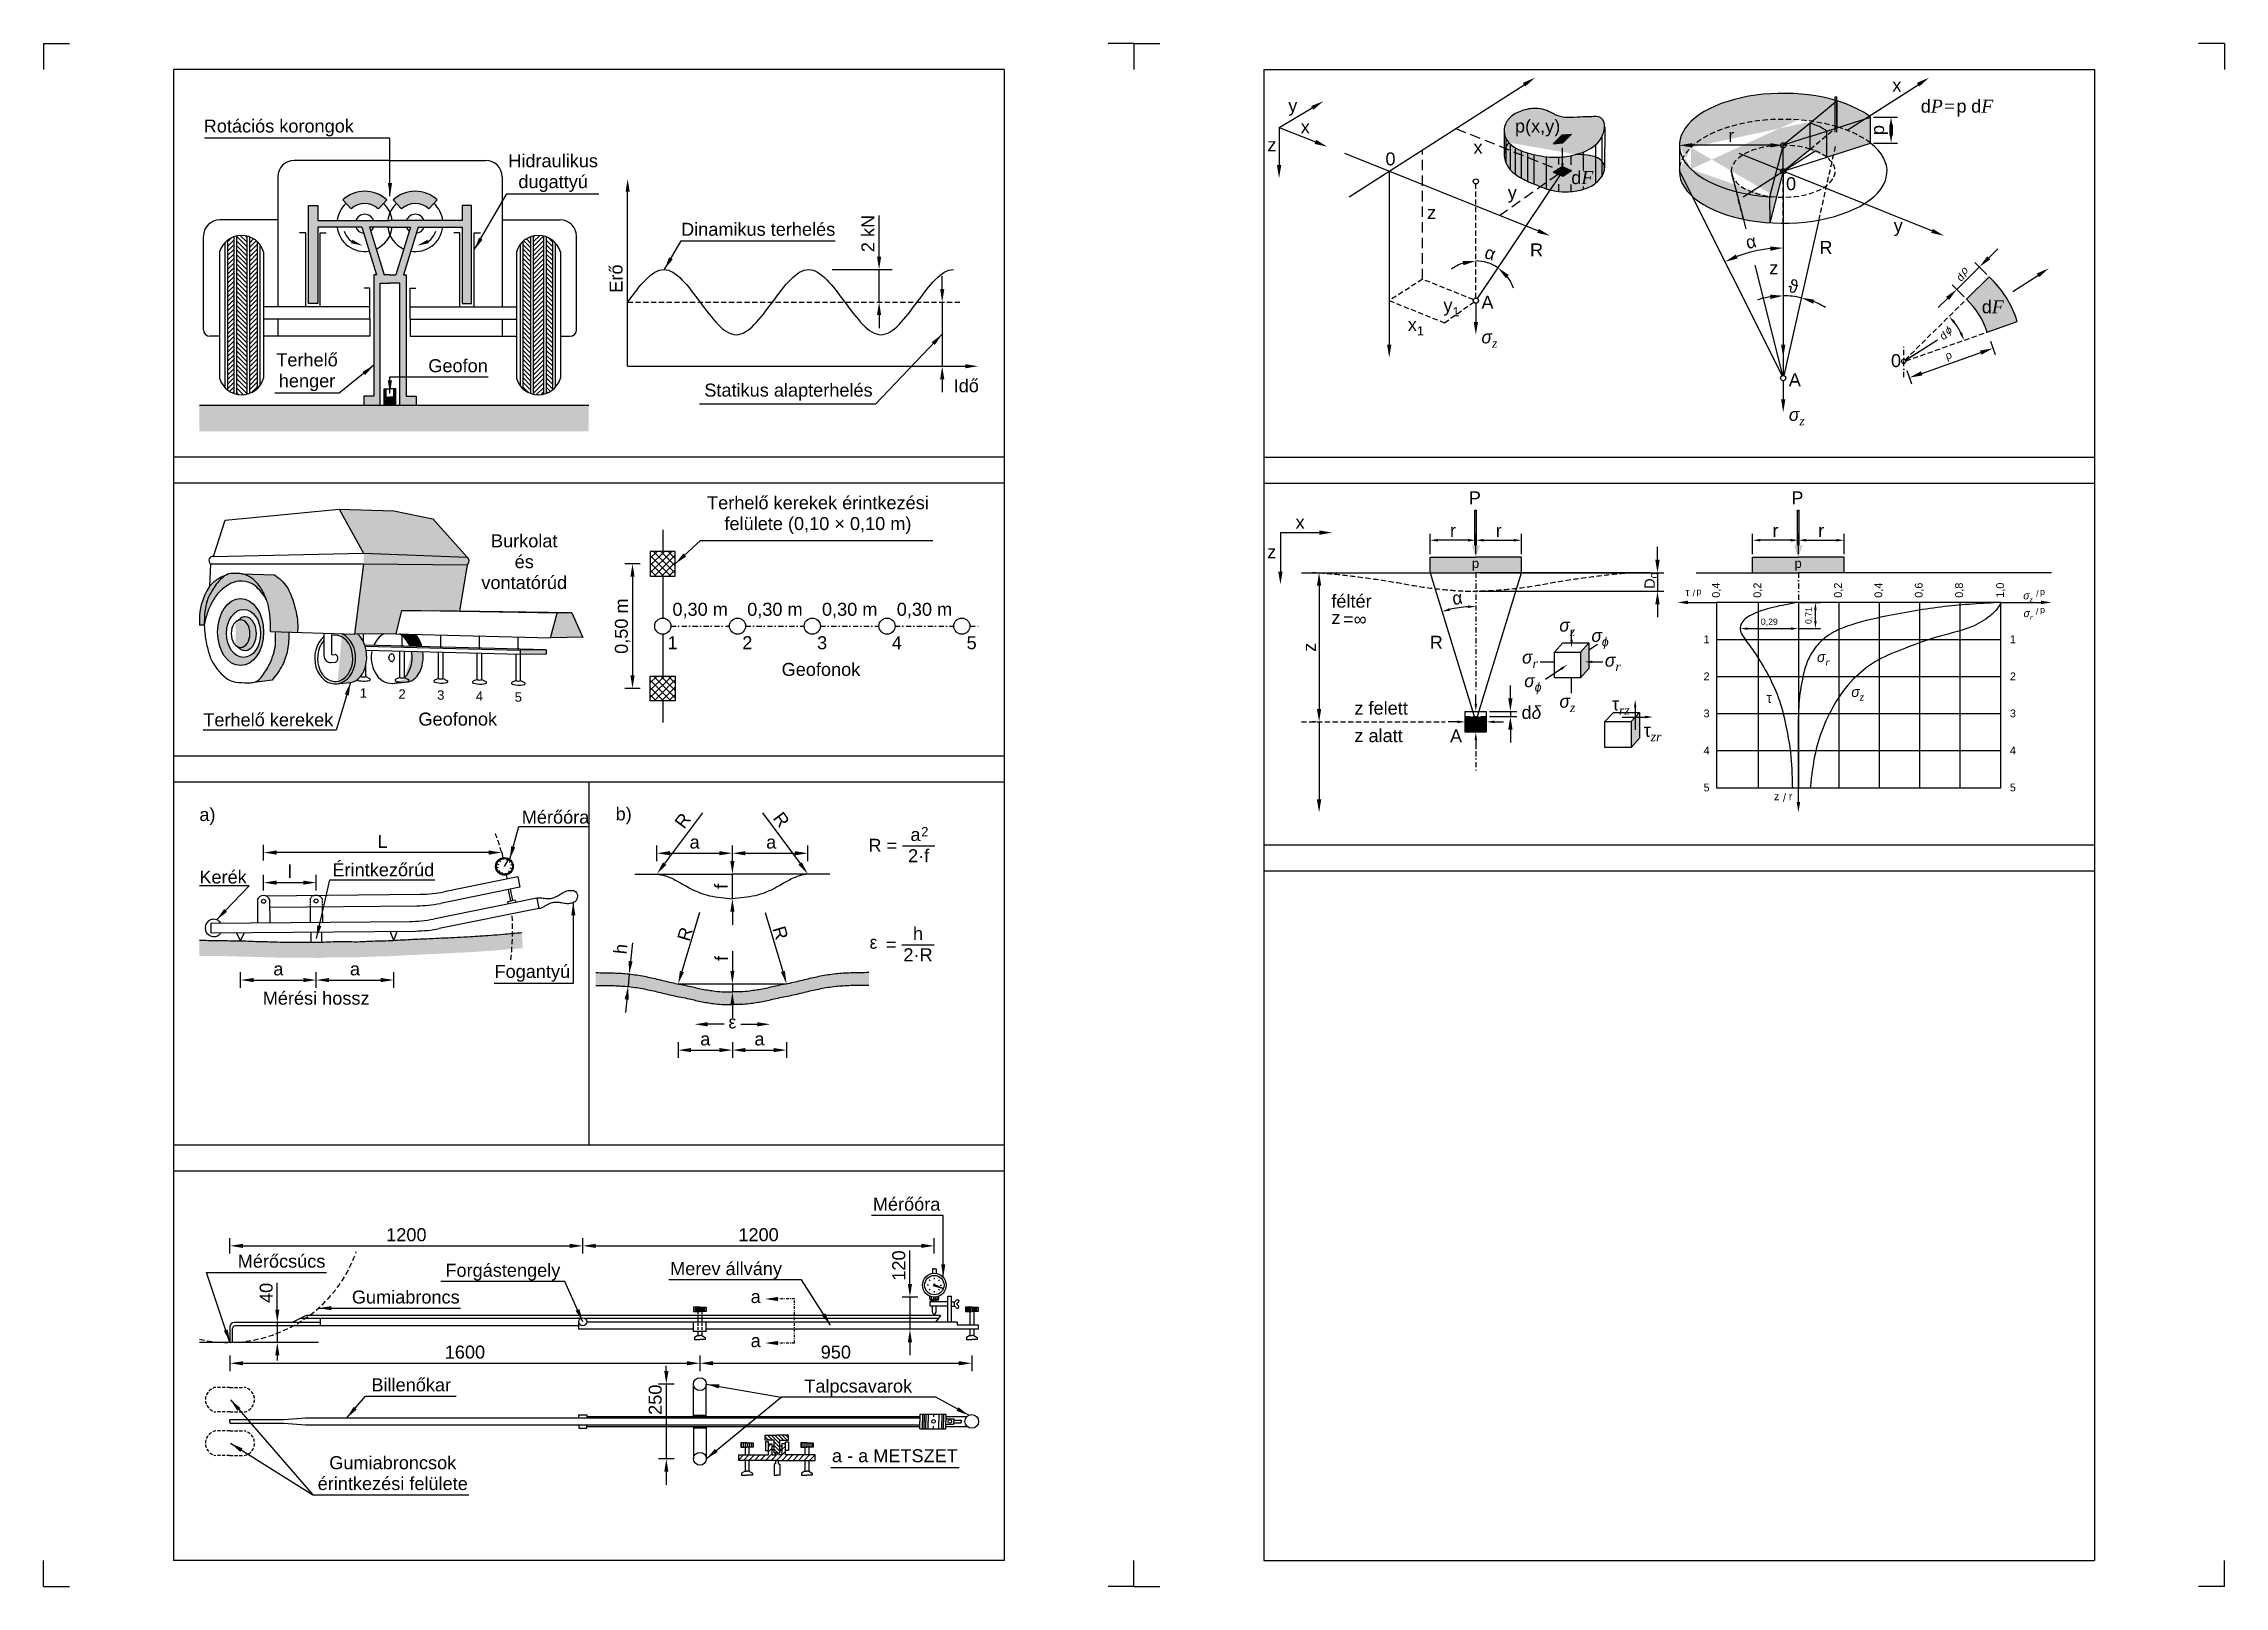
# Model space of a CAD drawing. Header units: millimetres. Extents: x -643 to 743, y 950 to 1247.
# Drawn here: x 322.6 to 742.6, y 949.6 to 1246.6 of the extents above; entities that cross this region are included whole.
import ezdxf
from ezdxf.enums import TextEntityAlignment as Align

# ---------------------------------------------------------------- set-up
doc = ezdxf.new("R2010")
doc.units = ezdxf.units.MM
doc.linetypes.add('PONTVONALX2', pattern=[2, 1, -0.5, 0, -0.5])
doc.linetypes.add('SZAGATTOTTX2', pattern=[1.5, 1, -0.5])
for name, color, linetype in [('0.20', 7, 'Continuous'), ('0.35', 2, 'Continuous'), ('0.50', 3, 'Continuous'), ('Méret', 7, 'Continuous'), ('Sraff_fekete', 7, 'Continuous'), ('Sraff_szürke', 254, 'Continuous'), ('Szaggatott', 7, 'SZAGATTOTTX2'), ('Szöveg', 7, 'Continuous'), ('Tengey', 2, 'PONTVONALX2')]:
    doc.layers.add(name, color=color, linetype=linetype)
doc.layers.add('Keretjelek', color=7, linetype='Continuous', plot=False)
doc.layers.add('Tükör', color=251, linetype='Continuous', plot=False)
doc.styles.add('0_25', font='arial.ttf', dxfattribs={"height": 2.5})
doc.styles.add('greek', font='symbol.ttf', dxfattribs={"height": 2.5})
doc.styles.add('index', font='arial.ttf', dxfattribs={"height": 1.8})
doc.styles.get("Standard").update_dxf_attribs({"font": 'arial.ttf'})
doc.styles.add('TextCS', font='SCHLBKI.TTF', dxfattribs={"height": 2.5})
doc.dimstyles.new('ISO-25', dxfattribs={"dimtxt": 2.5, "dimasz": 2.5, "dimexe": 1.25, "dimexo": 0.625, "dimtad": 1, "dimtxsty": 'Standard', "dimcen": 2.5, "dimadec": 0, "dimazin": 0, "dimtfac": 1, "dimtmove": 0, "dimatfit": 3, "dimfxl": 0, "dimarcsym": 0})
doc.dimstyles.get("Standard").update_dxf_attribs({"dimtxt": 0.18, "dimasz": 0.18, "dimexe": 0.18, "dimexo": 0.0625, "dimgap": 0.09, "dimtad": 0, "dimtih": 1, "dimtoh": 1, "dimdec": 4, "dimzin": 0, "dimdsep": 46, "dimtxsty": 'Standard', "dimcen": 0.09, "dimadec": 0, "dimazin": 0, "dimtfac": 1, "dimtdec": 4, "dimtofl": 0, "dimtmove": 0, "dimatfit": 3, "dimfxl": 0, "dimtolj": 1, "dimtzin": 0, "dimarcsym": 0})
pattern_1 = [(90, (315.20734, 943.03124), (-0.3875, 8e-17), [])]

msp = doc.modelspace()

# ---------------------------------------------------------------- texts
at = {"char_height": 2.5, "width": 2.36009, "attachment_point": 1, "style": '0_25'}
for insert in [(581.005, 1225.639), (658.158, 1220.855), (678.367, 1186.804)]:
    msp.add_mtext('0', dxfattribs=dict(at, insert=insert))
at = {"layer": 'Méret', "attachment_point": 5}
for s, insert, char_height in [('r', (647.614, 1228.878), 2.5), ('0,29', (654.937, 1135.176), 1.2)]:
    msp.add_mtext(s, dxfattribs=dict(at, insert=insert, char_height=char_height))
at = {"layer": 'Méret', "char_height": 1.5, "attachment_point": 5}
for s, insert, rotation, style in [('{\\fArial|b0|i1|c0|p34;ρ}', (692.575, 1202.775), 44.6152, 'greek'), ('{\\fSymbol|b0|i1|c2|p18;j}', (689.528, 1191.238), 32.13916, 'TextCS'), ('{\\fArial|b0|i0|c0|p34;ρ}', (689.516, 1186.392), 19.35226, 'greek')]:
    msp.add_mtext(s, dxfattribs=dict(at, insert=insert, rotation=rotation, style=style))
at = {"layer": 'Méret', "insert": (662.593, 1136.476), "char_height": 1.2, "attachment_point": 5, "rotation": 90}
msp.add_mtext('0,71', dxfattribs=at)
at = {"layer": 'Szöveg'}
for s, height, style, p in [('p', 2.5, '0_25', (690.988, 1233.295)), ('Rotációs korongok', 2.5, '0_25', (353.412, 1229.466)), ('Dinamikus terhelés', 2.5, '0_25', (445.345, 1209.583)), ('R', 2.5, '0_25', (608.847, 1205.61)), ('R', 2.5, '0_25', (664.574, 1206.092)), ('A', 2.5, '0_25', (599.484, 1195.527)), ('Geofon', 2.5, '0_25', (396.669, 1183.318)), ('Statikus alapterhelés', 2.5, '0_25', (449.825, 1178.622)), ('Idő', 2.5, '0_25', (497.845, 1179.469)), ('A', 2.5, '0_25', (658.684, 1180.605)), ('P', 2.5, '0_25', (597.058, 1157.879)), ('P', 2.5, '0_25', (659.183, 1157.879)), ('p', 1.8, '0_25', (597.659, 1145.637)), ('p', 1.8, '0_25', (659.784, 1145.637)), ('/', 1.2, '0_25', (640.16, 1140.182)), ('p', 1.2, '0_25', (640.928, 1140.533)), ('/', 1.2, '0_25', (706.32, 1140.104)), ('p', 1.2, '0_25', (707.087, 1140.455)), ('z', 2.5, '0_25', (570.599, 1134.838)), ('=∞', 2.5, '0_25', (572.851, 1134.547)), ('/', 1.2, '0_25', (706.275, 1136.652)), ('p', 1.2, '0_25', (707.087, 1136.983)), ('1', 2.5, '0_25', (442.739, 1129.989)), ('2', 2.5, '0_25', (457.139, 1129.989)), ('3', 2.5, '0_25', (471.539, 1129.989)), ('4', 2.5, '0_25', (485.939, 1129.989)), ('5', 2.5, '0_25', (500.339, 1129.989)), ('R', 2.5, '0_25', (589.543, 1130.076)), ('1', 1.5, '0_25', (642.27, 1131.15)), ('1', 1.5, '0_25', (701.265, 1131.15)), ('Geofonok', 2.5, '0_25', (464.718, 1124.853)), ('2', 1.5, '0_25', (642.27, 1124.018)), ('2', 1.5, '0_25', (701.265, 1124.018)), ('Terhelő kerekek', 2.5, '0_25', (353.335, 1115.151)), ('Geofonok', 2.5, '0_25', (394.769, 1115.288)), ('z felett', 2.5, '0_25', (575.029, 1117.4)), ('3', 1.5, '0_25', (642.27, 1116.886)), ('3', 1.5, '0_25', (701.265, 1116.886)), ('z alatt', 2.5, '0_25', (575.029, 1112.109)), ('A', 2.5, '0_25', (593.441, 1112.038)), ('4', 1.5, '0_25', (642.27, 1109.754)), ('4', 1.5, '0_25', (701.265, 1109.754)), ('5', 1.5, '0_25', (642.27, 1102.621)), ('z', 1.5, '0_25', (655.829, 1100.914)), ('/', 1.5, '0_25', (657.565, 1100.677)), ('r', 1.5, '0_25', (658.68, 1100.914)), ('5', 1.5, '0_25', (701.265, 1102.621)), ('a)', 2.5, '0_25', (352.579, 1096.919)), ('Mérőóra', 2.5, '0_25', (414.669, 1096.418)), ('b)', 2.5, '0_25', (432.743, 1097.039)), ('R = ', 2.5, '0_25', (481.434, 1090.994)), ('2', 1.8, 'index', (491.598, 1093.965)), ('Érintkezőrúd', 2.5, '0_25', (378.209, 1086.273)), ('Kerék', 2.5, '0_25', (352.579, 1084.888)), ('e', 2.5, 'greek', (481.659, 1072.326)), ('= ', 2.5, '0_25', (484.798, 1071.927)), ('Fogantyú', 2.5, '0_25', (409.418, 1066.715)), ('Mérőóra', 2.5, '0_25', (482.284, 1021.899)), ('Mérőcsúcs', 2.5, '0_25', (359.964, 1010.926)), ('Forgástengely', 2.5, '0_25', (399.965, 1009.18)), ('Merev állvány', 2.5, '0_25', (443.241, 1009.498)), ('Gumiabroncs', 2.5, '0_25', (381.949, 1004.028)), ('Billenőkar', 2.5, '0_25', (385.717, 987.121)), ('Talpcsavarok', 2.5, '0_25', (469.078, 986.892)), ('a - a METSZET', 2.5, '0_25', (474.404, 973.477))]:
    msp.add_text(s, height=height, dxfattribs=dict(at, style=style)).set_placement(p)
for s, height, style, p in [('Hidraulikus', 2.5, '0_25', (420.707, 1222.776)), ('dugattyú', 2.5, '0_25', (420.707, 1218.76)), ('Terhelő', 2.5, '0_25', (373.311, 1184.442)), ('henger', 2.5, '0_25', (373.311, 1180.426)), ('Terhelő kerekek érintkezési', 2.5, '0_25', (471.709, 1156.944)), ('felülete (0,10 × 0,10 m)', 2.5, '0_25', (471.709, 1152.928)), ('Burkolat', 2.5, '0_25', (415.142, 1149.605)), ('és', 2.5, '0_25', (415.142, 1145.589)), ('vontatórúd', 2.5, '0_25', (415.142, 1141.573)), ('0,30 m', 2.5, '0_25', (449.022, 1136.425)), ('0,30 m', 2.5, '0_25', (463.422, 1136.425)), ('0,30 m', 2.5, '0_25', (477.822, 1136.425)), ('0,30 m', 2.5, '0_25', (492.222, 1136.425)), ('féltér', 2.5, '0_25', (574.462, 1137.994)), ('1', 1.8, 'index', (384.172, 1120.658)), ('2', 1.8, 'index', (391.622, 1120.463)), ('3', 1.8, 'index', (399.072, 1120.269)), ('4', 1.8, 'index', (406.523, 1120.074)), ('5', 1.8, 'index', (414.003, 1119.878)), ('a', 2.5, '0_25', (447.96, 1091.613)), ('a', 2.5, '0_25', (462.706, 1091.613)), ('a', 2.5, '0_25', (490.49, 1093.065)), ('l', 2.5, '0_25', (370.004, 1085.955)), ('h', 2.5, '0_25', (490.98, 1073.998)), ('a', 2.5, '0_25', (367.796, 1067.199)), ('a', 2.5, '0_25', (382.542, 1067.199)), ('Mérési hossz', 2.5, '0_25', (375.069, 1061.557)), ('e', 2.5, 'greek', (455.232, 1056.979)), ('a', 2.5, '0_25', (450.01, 1053.715)), ('1600', 2.5, '0_25', (403.721, 993.427)), ('950', 2.5, '0_25', (475.154, 993.427)), ('Gumiabroncsok', 2.5, '0_25', (389.821, 972.133)), ('érintkezési felülete', 2.5, '0_25', (389.821, 968.117))]:
    msp.add_text(s, height=height, dxfattribs=dict(at, style=style)).set_placement(p, align=Align.CENTER)
at = {"layer": 'Szöveg', "style": '0_25'}
for s, rotation, p in [('2 kN', 90, (482.588, 1210.015)), ('Erő', 90, (434.07, 1201.335)), ('0,50 m', 90, (435.096, 1134.433)), ('L', 360, (387.871, 1091.744)), ('2·f', 360, (491.104, 1088.984)), ('f', 90, (454.332, 1084.336)), ('2·R', 360, (490.98, 1069.917)), ('a', 360, (460.455, 1053.715)), ('1200', 360, (392.444, 1016.027)), ('1200', 360, (460.269, 1016.027))]:
    msp.add_text(s, height=2.5, rotation=rotation, dxfattribs=at).set_placement(p, align=Align.CENTER)
for s, height, rotation, p in [('d', 1.5, 44.05333, (691.831, 1200.662)), ('d', 1.5, 31.24165, (688.346, 1189.418)), ('0,4', 1.5, 90, (645.402, 1139.896)), ('0,2', 1.5, 90, (653.38, 1139.896)), ('0,2', 1.5, 90, (668.919, 1139.896)), ('0,4', 1.5, 90, (676.688, 1139.896)), ('0,6', 1.5, 90, (684.458, 1139.896)), ('0,8', 1.5, 90, (692.227, 1139.896)), ('1,0', 1.5, 90, (700.133, 1139.896)), ('R', 2.5, 53.31126, (445.916, 1095.237)), ('R', 2.5, 306.68874, (462.905, 1097.444)), ('R', 2.5, 73.28569, (446.932, 1073.59)), ('R', 2.5, 286.71431, (462.941, 1076.226)), ('h', 2.5, 84.28532, (434.845, 1071.197)), ('f', 2.5, 90, (454.394, 1069.971)), ('120', 2.5, 90, (488.523, 1008.425)), ('40', 2.5, 90, (366.686, 1004.125)), ('250', 2.5, 90, (441.609, 982.593))]:
    msp.add_text(s, height=height, rotation=rotation, dxfattribs=at).set_placement(p)
for p in [(458.753, 1005.363), (458.753, 996.883)]:
    msp.add_text('a', height=2.5, dxfattribs=at).set_placement(p, align=Align.MIDDLE_LEFT)
at = {"layer": 'Szöveg', "attachment_point": 1}
for s, insert, char_height, width, style in [('x', (678.629, 1239.835), 2.5, 2.18197, '0_25'), ('y', (562.287, 1235.932), 2.5, 2.18197, '0_25'), ('d{\\fCentury Schoolbook|b0|i1|c238|p18;P=\\f@Arial Unicode MS|b0|i1|c238|p34;   }d{\\fCentury Schoolbook|b0|i1|c0|p18;F}', (684.102, 1235.78), 2.5, 16.33569, '0_25'), ('x', (564.688, 1231.804), 2.5, 2.18197, '0_25'), ('p(x,y)', (605.95, 1231.961), 2.5, 5.56063, '0_25'), ('z', (558.272, 1228.37), 2.5, 2.18197, '0_25'), ('x', (597.968, 1227.88), 2.5, 2.18197, '0_25'), ('y', (604.566, 1219.193), 2.5, 2.18197, '0_25'), ('d{\\fCentury Schoolbook|b0|i1|c238|p18;F}', (616.793, 1222.029), 2.5, 2.18197, '0_25'), ('z', (589.015, 1215.295), 2.5, 2.18197, '0_25'), ('y', (678.893, 1212.809), 2.5, 2.18197, '0_25'), ('z', (654.916, 1204.648), 2.5, 2.18197, '0_25'), ('d{\\fCentury Schoolbook|b0|i1|c238|p18;F}', (695.851, 1197.16), 2.5, 2.18197, '0_25'), ('\\A1;x{\\H0.7x;\\S ^ 1;}', (585.314, 1194.603), 2.5, 2.18197, '0_25'), ('\\A1;y{\\H0.7x;\\S ^ 1;}', (592.169, 1198.3), 2.5, 2.18197, '0_25'), ('\\A1;{\\fSymbol|b0|i1|c2|p18;s\\fCentury Schoolbook|b0|i1|c238|p18;\\H0.7x;\\S ^ z;}', (599.504, 1192.214), 2.5, 3.80253, 'TextCS'), ('\\A1;{\\fSymbol|b0|i1|c2|p18;s\\fCentury Schoolbook|b0|i1|c238|p18;\\H0.7x;\\S ^ z;}', (658.704, 1177.292), 2.5, 3.80253, 'TextCS'), ('x', (563.7, 1155.7), 2.5, 2.18197, '0_25'), ('z', (558.22, 1149.978), 2.5, 2.18197, '0_25'), ('\\A1;t', (638.78, 1141.727), 1.5, 1.4991, 'greek'), ('\\A1;{\\fSymbol|b0|i1|c2|p18;s\\fCentury Schoolbook|b0|i1|c238|p18;\\H0.7x;\\S ^ z;}', (703.851, 1141.598), 1.5, 3.04203, 'TextCS'), ('\\A1;{\\fSymbol|b0|i1|c2|p18;s\\fCentury Schoolbook|b0|i1|c238|p18;\\H0.7x;\\S ^ z;}', (614.484, 1136.719), 2.5, 3.80253, 'TextCS'), ('\\A1;{\\fSymbol|b0|i1|c2|p18;s\\fCentury Schoolbook|b0|i1|c238|p18;\\H0.7x;\\S ^ r;}', (703.894, 1138.182), 1.5, 3.80253, 'TextCS'), ('\\A1;{\\fSymbol|b0|i1|c2|p18;s\\H0.7x;\\S ^ j;}', (620.677, 1134.738), 2.5, 3.80253, 'TextCS'), ('\\A1;{\\fSymbol|b0|i1|c2|p18;s\\fCentury Schoolbook|b0|i1|c238|p18;\\H0.7x;\\S ^ r;}', (607.307, 1130.576), 2.5, 3.80253, 'TextCS'), ('\\A1;{\\fSymbol|b0|i1|c2|p18;s\\fCentury Schoolbook|b0|i1|c238|p18;\\H0.7x;\\S ^ r;}', (623.265, 1129.981), 2.5, 3.80253, 'TextCS'), ('\\A1;{\\fSymbol|b0|i1|c2|p18;s\\fCentury Schoolbook|b0|i1|c238|p18;\\H0.7x;\\S ^ r;}', (664.12, 1130.194), 2, 3.04203, 'TextCS'), ('\\A1;{\\fSymbol|b0|i1|c2|p18;s\\H0.7x;\\S ^ j;}', (607.738, 1126.034), 2.5, 3.80253, 'TextCS'), ('\\A1;{\\fSymbol|b0|i1|c2|p18;s\\fCentury Schoolbook|b0|i1|c238|p18;\\H0.7x;\\S ^ z;}', (670.737, 1123.468), 2, 3.04203, 'TextCS'), ('\\A1;{\\f@Arial Unicode MS|b0|i0|c0|p34;d\\fSymbol|b0|i1|c2|p18;d}', (607.216, 1119.067), 2.5, 2.18197, 'greek'), ('\\A1;{\\fSymbol|b0|i1|c2|p18;s\\fCentury Schoolbook|b0|i1|c238|p18;\\H0.7x;\\S ^ z;}', (614.519, 1122.083), 2.5, 3.80253, 'TextCS'), ('\\A1;t{\\fCentury Schoolbook|b0|i1|c0|p18;\\H0.7x;\\S ^ rz;}', (624.662, 1121.565), 2.5, 3.80253, 'greek'), ('\\A1;t', (654.378, 1121.654), 2, 1.4991, 'greek'), ('\\A1;t{\\fCentury Schoolbook|b0|i1|c0|p18;\\H0.7x;\\S ^ zr;}', (630.779, 1116.482), 2.5, 3.80253, 'greek')]:
    msp.add_mtext(s, dxfattribs=dict(at, insert=insert, char_height=char_height, width=width, style=style))
at = {"layer": 'Szöveg', "insert": (630.207, 1141.61), "char_height": 2, "width": 3.80253, "attachment_point": 1, "rotation": 90, "style": '0_25'}
msp.add_mtext('\\A1;D{\\H0.7x;\\S ^ 0;}', dxfattribs=at)

# ---------------------------------------------------------------- blocks, each defined once
blk = doc.blocks.new('_nyil')
at = {"layer": 'Szöveg'}
blk.add_lwpolyline([(2.5, 0, 0.8, 0, 0), (0, 0, 0, 0, 0)], format="xyseb", dxfattribs=at)
blk = doc.blocks.new('Nyíl')
at = {"layer": 'Szöveg'}
blk.add_lwpolyline([(-2.5, 0, 0.8, 0, 0), (0, 0, 0, 0, 0)], format="xyseb", dxfattribs=at)
blk = doc.blocks.new('*D3')
at = {"layer": 'Defpoints', "color": 0}
for p in [(607.22, 1150.97), (598.41, 1147.69), (607.22, 1147.69)]:
    blk.add_point(p, dxfattribs=at)
at = {"layer": 'Méret', "color": 0, "lineweight": -2}
for p, q in [((598.41, 1148.31), (598.41, 1152.22)), ((599.91, 1150.97), (605.72, 1150.97)), ((607.22, 1148.31), (607.22, 1152.22))]:
    blk.add_line(p, q, dxfattribs=at)
at = {"layer": 'Méret', "color": 0}
for points in [[(599.91, 1151.22), (599.91, 1150.72), (598.41, 1150.97)], [(605.72, 1151.22), (605.72, 1150.72), (607.22, 1150.97)]]:
    blk.add_solid(points, dxfattribs=at)
at = {"layer": 'Méret', "color": 0, "insert": (602.82, 1152.84), "char_height": 2.5, "attachment_point": 5}
blk.add_mtext('r', dxfattribs=at)
blk = doc.blocks.new('*D4')
at = {"layer": 'Defpoints', "color": 0}
for p in [(589.6, 1150.97), (589.6, 1147.69), (598.41, 1147.69)]:
    blk.add_point(p, dxfattribs=at)
at = {"layer": 'Méret', "color": 0, "lineweight": -2}
for p, q in [((589.6, 1148.31), (589.6, 1152.22)), ((596.91, 1150.97), (591.1, 1150.97)), ((598.41, 1148.31), (598.41, 1152.22))]:
    blk.add_line(p, q, dxfattribs=at)
at = {"layer": 'Méret', "color": 0}
for points in [[(591.1, 1151.22), (591.1, 1150.72), (589.6, 1150.97)], [(596.91, 1151.22), (596.91, 1150.72), (598.41, 1150.97)]]:
    blk.add_solid(points, dxfattribs=at)
at = {"layer": 'Méret', "color": 0, "insert": (594.01, 1152.84), "char_height": 2.5, "attachment_point": 5}
blk.add_mtext('r', dxfattribs=at)
blk = doc.blocks.new('*D5')
at = {"layer": 'Defpoints', "color": 0}
for p in [(568.22, 1144.71), (568.22, 1116.01), (568.22, 1116.01)]:
    blk.add_point(p, dxfattribs=at)
at = {"layer": 'Méret', "color": 0, "lineweight": -2}
for p, q in [((567.6, 1144.71), (566.97, 1144.71)), ((568.22, 1142.21), (568.22, 1118.51)), ((567.6, 1116.01), (566.97, 1116.01))]:
    blk.add_line(p, q, dxfattribs=at)
at = {"layer": 'Méret', "color": 0}
for points in [[(567.81, 1142.21), (568.64, 1142.21), (568.22, 1144.71)], [(567.81, 1118.51), (568.64, 1118.51), (568.22, 1116.01)]]:
    blk.add_solid(points, dxfattribs=at)
at = {"layer": 'Méret', "color": 0, "insert": (566.35, 1130.36), "char_height": 2.5, "attachment_point": 5, "rotation": 90}
blk.add_mtext('z', dxfattribs=at)
blk = doc.blocks.new('*D6')
at = {"layer": 'Defpoints', "color": 0}
for p in [(598.41, 1144.71), (598.41, 1141.14), (633.4, 1141.14)]:
    blk.add_point(p, dxfattribs=at)
at = {"layer": 'Méret', "color": 0, "lineweight": -2}
for p, q in [((633.4, 1147.21), (633.4, 1149.71)), ((599.04, 1144.71), (634.65, 1144.71)), ((633.4, 1144.71), (633.4, 1141.14)), ((599.04, 1141.14), (634.65, 1141.14)), ((633.4, 1138.64), (633.4, 1136.14))]:
    blk.add_line(p, q, dxfattribs=at)
at = {"layer": 'Méret', "color": 0}
for points in [[(632.98, 1147.21), (633.81, 1147.21), (633.4, 1144.71)], [(632.98, 1138.64), (633.81, 1138.64), (633.4, 1141.14)]]:
    blk.add_solid(points, dxfattribs=at)
blk = doc.blocks.new('*D7')
at = {"layer": 'Defpoints', "color": 0}
for p in [(600.41, 1118.02), (600.41, 1117.02), (605.07, 1117.02)]:
    blk.add_point(p, dxfattribs=at)
at = {"layer": 'Méret', "color": 0, "lineweight": -2}
for p, q in [((605.07, 1120.52), (605.07, 1123.02)), ((601.04, 1118.02), (606.32, 1118.02)), ((605.07, 1118.02), (605.07, 1117.02)), ((601.04, 1117.02), (606.32, 1117.02)), ((605.07, 1114.52), (605.07, 1112.02))]:
    blk.add_line(p, q, dxfattribs=at)
at = {"layer": 'Méret', "color": 0}
for points in [[(604.65, 1120.52), (605.48, 1120.52), (605.07, 1118.02)], [(604.65, 1114.52), (605.48, 1114.52), (605.07, 1117.02)]]:
    blk.add_solid(points, dxfattribs=at)
blk = doc.blocks.new('*D9')
at = {"layer": 'Defpoints', "color": 0}
for p in [(589.6, 1144.71), (598.41, 1144.71), (596.21, 1138.11), (598.41, 1121.85), (598.27, 1116.48)]:
    blk.add_point(p, dxfattribs=at)
at = {"layer": 'Méret', "color": 0, "lineweight": -2}
blk.add_arc((598.41, 1116.01), 22.21, 93.8701, 103.1875, dxfattribs=at)
at = {"layer": 'Méret', "color": 0}
for points in [[(596.91, 1138.42), (596.92, 1137.92), (598.41, 1138.22)], [(593.41, 1137.39), (593.28, 1137.87), (591.9, 1137.24)]]:
    blk.add_solid(points, dxfattribs=at)
at = {"layer": 'Méret', "color": 0, "insert": (594.84, 1139.85), "char_height": 2.5, "attachment_point": 5, "rotation": 8.5288, "style": 'greek'}
blk.add_mtext('a', dxfattribs=at)
blk = doc.blocks.new('*D10')
at = {"layer": 'Defpoints', "color": 0}
for p in [(598.41, 1219.55), (614.63, 1221.31), (601.34, 1204.15), (598.41, 1197.6), (598.69, 1197.51)]:
    blk.add_point(p, dxfattribs=at)
at = {"layer": 'Méret', "color": 0, "lineweight": -2}
for start, end in [(108.8505, 127.701), (56.1831, 90), (18.4821, 37.3326)]:
    blk.add_arc((598.41, 1197.1), 7.63, start, end, dxfattribs=at)
at = {"layer": 'Méret', "color": 0}
for points in [[(595.88, 1204.73), (596.02, 1203.91), (598.41, 1204.73)], [(604.2, 1201.42), (604.77, 1202.03), (602.66, 1203.44)]]:
    blk.add_solid(points, dxfattribs=at)
at = {"layer": 'Méret', "color": 0, "insert": (601.19, 1206.22), "char_height": 2.5, "attachment_point": 5, "rotation": 343.0916, "style": 'greek'}
blk.add_mtext('a', dxfattribs=at)
blk = doc.blocks.new('*D11')
at = {"layer": 'Defpoints', "color": 0}
for p in [(674.4, 1232.44), (678.38, 1232.44), (674.4, 1227.44)]:
    blk.add_point(p, dxfattribs=at)
at = {"layer": 'Méret', "color": 0, "lineweight": -2}
for p, q in [((675.02, 1232.44), (679.63, 1232.44)), ((675.02, 1227.44), (679.63, 1227.44))]:
    blk.add_line(p, q, dxfattribs=at)
at = {"layer": 'Méret', "color": 0, "lineweight": 100}
blk.add_line((678.38, 1228.94), (678.38, 1230.94), dxfattribs=at)
at = {"layer": 'Méret', "color": 0}
for points in [[(678.13, 1230.94), (678.63, 1230.94), (678.38, 1232.44)], [(678.13, 1228.94), (678.63, 1228.94), (678.38, 1227.44)]]:
    blk.add_solid(points, dxfattribs=at)
at = {"layer": 'Méret', "color": 0, "insert": (676.16, 1229.94), "char_height": 2.5, "attachment_point": 5, "rotation": 90}
blk.add_mtext('p', dxfattribs=at)
blk = doc.blocks.new('*D12')
at = {"layer": 'Defpoints', "color": 0}
for p in [(637.61, 1222.05), (657.61, 1212), (653.75, 1206.94), (657.39, 1182.62), (657.61, 1182.68)]:
    blk.add_point(p, dxfattribs=at)
at = {"layer": 'Méret', "color": 0, "lineweight": -2}
blk.add_arc((657.61, 1182.18), 25.06, 95.7178, 110.922, dxfattribs=at)
at = {"layer": 'Méret', "color": 0}
for points in [[(648.83, 1205.2), (648.5, 1205.97), (646.38, 1204.58)], [(655.1, 1207.53), (655.14, 1206.7), (657.61, 1207.24)]]:
    blk.add_solid(points, dxfattribs=at)
at = {"layer": 'Méret', "color": 0, "insert": (651.4, 1208.42), "char_height": 2.5, "attachment_point": 5, "rotation": 13.3199, "style": 'greek'}
blk.add_mtext('a', dxfattribs=at)
blk = doc.blocks.new('*D13')
at = {"layer": 'Defpoints', "color": 0}
for p in [(657.61, 1212), (664.49, 1212.61), (659.95, 1197.85), (657.61, 1182.68), (657.72, 1182.66)]:
    blk.add_point(p, dxfattribs=at)
at = {"layer": 'Méret', "color": 0, "lineweight": -2}
for start, end in [(99.0457, 108.0914), (77.2688, 90), (59.1774, 68.2231)]:
    blk.add_arc((657.61, 1182.18), 15.85, start, end, dxfattribs=at)
at = {"layer": 'Méret', "color": 0}
for points in [[(655.09, 1198.25), (655.16, 1197.42), (657.61, 1198.03)], [(663.37, 1196.5), (663.62, 1197.29), (661.11, 1197.64)]]:
    blk.add_solid(points, dxfattribs=at)
at = {"layer": 'Méret', "color": 0, "insert": (659.58, 1199.84), "char_height": 2.5, "attachment_point": 5, "rotation": 353.6344, "style": 'greek'}
blk.add_mtext('ϑ', dxfattribs=at)
blk = doc.blocks.new('*D31')
at = {"layer": 'Defpoints', "color": 0}
for p in [(669.35, 1150.97), (660.54, 1147.69), (669.35, 1147.69)]:
    blk.add_point(p, dxfattribs=at)
at = {"layer": 'Méret', "color": 0, "lineweight": -2}
for p, q in [((660.54, 1148.31), (660.54, 1152.22)), ((662.04, 1150.97), (667.85, 1150.97)), ((669.35, 1148.31), (669.35, 1152.22))]:
    blk.add_line(p, q, dxfattribs=at)
at = {"layer": 'Méret', "color": 0}
for points in [[(662.04, 1151.22), (662.04, 1150.72), (660.54, 1150.97)], [(667.85, 1151.22), (667.85, 1150.72), (669.35, 1150.97)]]:
    blk.add_solid(points, dxfattribs=at)
at = {"layer": 'Méret', "color": 0, "insert": (664.94, 1152.84), "char_height": 2.5, "attachment_point": 5}
blk.add_mtext('r', dxfattribs=at)
blk = doc.blocks.new('*D29')
at = {"layer": 'Defpoints', "color": 0}
for p in [(651.73, 1150.97), (651.73, 1147.69), (660.54, 1147.69)]:
    blk.add_point(p, dxfattribs=at)
at = {"layer": 'Méret', "color": 0, "lineweight": -2}
for p, q in [((651.73, 1148.31), (651.73, 1152.22)), ((659.04, 1150.97), (653.23, 1150.97)), ((660.54, 1148.31), (660.54, 1152.22))]:
    blk.add_line(p, q, dxfattribs=at)
at = {"layer": 'Méret', "color": 0}
for points in [[(653.23, 1151.22), (653.23, 1150.72), (651.73, 1150.97)], [(659.04, 1151.22), (659.04, 1150.72), (660.54, 1150.97)]]:
    blk.add_solid(points, dxfattribs=at)
at = {"layer": 'Méret', "color": 0, "insert": (656.13, 1152.84), "char_height": 2.5, "attachment_point": 5}
blk.add_mtext('r', dxfattribs=at)
blk = doc.blocks.new('*D8')
at = {"layer": 'Defpoints', "color": 0}
for p in [(692.91, 1197.37), (691.71, 1191.13), (696.92, 1191.05), (681.09, 1185.7), (681.22, 1185.49)]:
    blk.add_point(p, dxfattribs=at)
at = {"layer": 'Méret', "color": 0, "lineweight": -2}
blk.add_arc((680.69, 1185.3), 12.47, 26.3791, 37.7181, dxfattribs=at)
at = {"layer": 'Méret', "color": 0}
for points in [[(690.36, 1192.77), (690.74, 1193.1), (689.56, 1194.06)], [(692.09, 1190.94), (691.63, 1190.75), (692.44, 1189.46)]]:
    blk.add_solid(points, dxfattribs=at)

# ---------------------------------------------------------------- dimensions: what is measured, and where the dimension line sits
at = {"layer": 'Méret'}
dim = msp.add_linear_dim(base=(678.379, 1232.442), p1=(674.397, 1227.442), p2=(674.397, 1232.442), angle=90, text='p', dimstyle='ISO-25', override={"dimasz": 1.5, "dimlwd": 100}, dxfattribs=at)
dim.commit()
dim.dimension.update_dxf_attribs({"geometry": '*D11', "text_midpoint": (678.379, 1229.942), "dimtype": 160})
for base, line1, line2, text, override, picture, middle in [((691.709, 1191.13), ((681.087, 1185.699), (692.913, 1197.367)), ((681.217, 1185.491), (696.919, 1191.046)), ' ', {"dimasz": 1.5}, '*D8', (-642.552, 1218.351)), ((601.341, 1204.148), ((614.634, 1221.311), (598.693, 1197.514)), ((598.415, 1197.599), (598.415, 1219.553)), 'a', {"dimtxt": 1, "dimtad": 1, "dimtoh": 0, "dimtxsty": 'greek'}, '*D10', (601.188, 1206.223)), ((653.746, 1206.938), ((657.614, 1212.003), (657.614, 1182.676)), ((637.615, 1222.046), (657.39, 1182.623)), 'a', {"dimtxsty": 'greek'}, '*D12', (651.402, 1208.417)), ((659.954, 1197.854), ((664.491, 1212.612), (657.725, 1182.664)), ((657.614, 1212.003), (657.614, 1182.676)), 'ϑ', {"dimtxsty": 'greek'}, '*D13', (659.585, 1199.836)), ((596.213, 1138.107), ((598.413, 1144.713), (598.413, 1121.847)), ((589.605, 1144.713), (598.267, 1116.483)), 'a', {"dimtxt": 1.5, "dimasz": 1.5, "dimtxsty": 'greek'}, '*D9', (594.837, 1139.854))]:
    dim = msp.add_angular_dim_2l(base=base, line1=line1, line2=line2, text=text, dimstyle='ISO-25', override=override, dxfattribs=at)
    dim.commit()
    dim.dimension.update_dxf_attribs({"geometry": picture, "text_midpoint": middle})
for base, p1, p2, picture, middle in [((589.605, 1150.969), (598.413, 1147.688), (589.605, 1147.688), '*D4', (594.009, 1152.844)), ((651.73, 1150.969), (660.538, 1147.688), (651.73, 1147.688), '*D29', (656.134, 1152.844))]:
    dim = msp.add_linear_dim(base=base, p1=p1, p2=p2, angle=180, text='r', dimstyle='ISO-25', override={"dimasz": 1.5}, dxfattribs=at)
    dim.commit()
    dim.dimension.update_dxf_attribs({"geometry": picture, "text_midpoint": middle})
for base, p1, p2, picture, middle in [((607.222, 1150.969), (598.413, 1147.688), (607.222, 1147.688), '*D3', (602.818, 1152.844)), ((669.347, 1150.969), (660.538, 1147.688), (669.347, 1147.688), '*D31', (664.943, 1152.844))]:
    dim = msp.add_linear_dim(base=base, p1=p1, p2=p2, text='r', dimstyle='ISO-25', override={"dimasz": 1.5}, dxfattribs=at)
    dim.commit()
    dim.dimension.update_dxf_attribs({"geometry": picture, "text_midpoint": middle})
for base, p1, p2, text, picture, middle in [((633.395, 1141.139), (598.413, 1144.713), (598.413, 1141.139), ' ', '*D6', (633.395, 1142.926)), ((568.222, 1116.005), (568.222, 1144.713), (568.222, 1116.005), 'z', '*D5', (566.347, 1130.359)), ((605.068, 1117.018), (600.413, 1118.018), (600.413, 1117.018), ' ', '*D7', (605.068, 1117.518))]:
    dim = msp.add_linear_dim(base=base, p1=p1, p2=p2, angle=90, text=text, dimstyle='ISO-25', dxfattribs=at)
    dim.commit()
    dim.dimension.update_dxf_attribs({"geometry": picture, "text_midpoint": middle})

# ---------------------------------------------------------------- hatches: boundary and pattern name
at = {"layer": '0.35'}
for points in [[(667.958, 1236.315), (667.638, 1236.315), (667.638, 1229.56), (666.982, 1229.56), (667.798, 1227.249), (668.614, 1229.56), (667.958, 1229.56)], [(598.573, 1156.753), (598.253, 1156.753), (598.253, 1149.999), (597.597, 1149.999), (598.413, 1147.688), (599.23, 1149.999), (598.573, 1149.999)], [(660.698, 1156.753), (660.378, 1156.753), (660.378, 1149.999), (659.722, 1149.999), (660.538, 1147.688), (661.355, 1149.999), (660.698, 1149.999)]]:
    msp.add_hatch(color=256, dxfattribs=at).paths.add_polyline_path(points)
h = msp.add_hatch(color=256, dxfattribs=at)
h.dxf.hatch_style = 1
edge = h.paths.add_edge_path()
edge.add_arc((657.614, 1227.003), 0.5, 0, 360)
edge = h.paths.add_edge_path()
edge.add_arc((657.614, 1222.003), 0.5, 0, 360)
at = {"layer": 'Sraff_fekete'}
h = msp.add_hatch(color=256, dxfattribs=at)
h.dxf.hatch_style = 1
h.paths.add_polyline_path([(615.011, 1222.915), (613.327, 1221.835), (615.184, 1221.091), (616.867, 1222.171)])
h = msp.add_hatch(color=256, dxfattribs=at)
h.paths.add_polyline_path([(396.778, 1214.748), (398.392, 1216.51, 0.388701), (389.92, 1216.51), (391.533, 1214.748, -0.388701)])
h.paths.add_polyline_path([(387.044, 1214.748), (388.657, 1216.51, 0.388701), (380.185, 1216.51), (381.799, 1214.748, -0.388701)])
h = msp.add_hatch(color=256, dxfattribs=at)
h.paths.add_polyline_path([(403.163, 1196.565), (405.005, 1196.565), (405.005, 1215.381), (403.163, 1215.381), (403.163, 1212.514), (389.289, 1212.514), (375.414, 1212.514), (375.414, 1215.381), (373.572, 1215.381), (373.572, 1196.565), (375.414, 1196.565), (375.414, 1211.254), (383.884, 1211.254), (386.708, 1202.088), (386.199, 1202.088), (386.199, 1178.717), (384.223, 1178.717), (384.223, 1176.948), (387.385, 1176.948), (387.385, 1200.483), (389.289, 1200.483), (391.192, 1200.483), (391.192, 1176.948), (394.354, 1176.948), (394.354, 1178.717), (392.378, 1178.717), (392.378, 1202.088), (391.869, 1202.088), (394.693, 1211.254), (403.163, 1211.254)])
h.paths.add_polyline_path([(390.405, 1202.088), (393.23, 1211.254), (389.289, 1211.254), (385.347, 1211.254), (388.172, 1202.088), (389.289, 1202.088)], flags=16)
h = msp.add_hatch(dxfattribs=at)
h.set_pattern_fill('ANSI31', color=256, scale=5, angle=90, style=0)
h.set_pattern_definition([(135, (315.20734, 933.1507), (-0.4419417, -0.4419417), [])])
h.paths.add_polyline_path([(361.704, 1209.545, 0.1147564), (359.704, 1209.545), (359.704, 1179.099, 0.1147564), (361.704, 1179.099)])
h = msp.add_hatch(dxfattribs=at)
h.set_pattern_fill('ANSI31', color=256, scale=5, angle=90, style=0)
h.set_pattern_definition([(45, (463.36967, 933.1507), (0.4419417, -0.4419417), [])])
h.paths.add_polyline_path([(416.873, 1209.545, -0.1147564), (418.873, 1209.545), (418.873, 1179.099, -0.1147564), (416.873, 1179.099)])
h = msp.add_hatch(dxfattribs=at)
h.set_pattern_fill('ANSI31', color=256, scale=5, style=0)
h.set_pattern_definition([(45, (315.20734, 933.1507), (-0.4419417, 0.4419417), [])])
h.paths.add_polyline_path([(363.704, 1208.484, 0.1004619), (362.204, 1209.397), (362.204, 1179.247, 0.1004619), (363.704, 1180.161)])
h.paths.add_polyline_path([(359.204, 1209.397, 0.0780129), (358.004, 1208.738), (358.004, 1179.907, 0.0780129), (359.204, 1179.247)])
h = msp.add_hatch(dxfattribs=at)
h.set_pattern_fill('ANSI31', color=256, scale=5, style=0)
h.set_pattern_definition([(135, (463.36967, 933.1507), (0.4419417, 0.4419417), [])])
h.paths.add_polyline_path([(414.873, 1208.484, -0.1004619), (416.373, 1209.397), (416.373, 1179.247, -0.1004619), (414.873, 1180.161)])
h.paths.add_polyline_path([(419.373, 1209.397, -0.0780129), (420.573, 1208.738), (420.573, 1179.907, -0.0780129), (419.373, 1179.247)])
h = msp.add_hatch(color=256, dxfattribs=at)
edge = h.paths.add_edge_path()
edge.add_line((390.008, 1178.539), (389.289, 1178.539))
edge.add_line((389.289, 1178.539), (388.569, 1178.539))
edge.add_line((388.569, 1178.539), (388.569, 1180.131))
edge.add_line((388.569, 1180.131), (388.14, 1180.131))
edge.add_line((388.14, 1180.131), (388.14, 1176.948))
edge.add_line((388.14, 1176.948), (388.63, 1176.948))
edge.add_ellipse((389.289, 1176.809), major_axis=(0, 1.165), ratio=0.5690499, start_angle=0, end_angle=83.13287, ccw=False)
edge.add_ellipse((389.289, 1176.809), major_axis=(0, 1.165), ratio=0.5690499, start_angle=276.86713, end_angle=360, ccw=False)
edge.add_line((389.947, 1176.948), (390.437, 1176.948))
edge.add_line((390.437, 1176.948), (390.437, 1180.131))
edge.add_line((390.437, 1180.131), (390.008, 1180.131))
edge.add_line((390.008, 1180.131), (390.008, 1178.539))
h = msp.add_hatch(dxfattribs=at)
h.set_pattern_fill('ANSI37', color=256, scale=8, style=0)
h.set_pattern_definition([(45, (315.2073, 946.9568), (-0.7071068, 0.7071068), []), (135, (315.2073, 946.9568), (-0.7071068, -0.7071068), [])])
h.paths.add_polyline_path([(444.222, 1148.833), (439.422, 1148.833), (439.422, 1144.033), (444.222, 1144.033)])
h = msp.add_hatch(dxfattribs=at)
h.set_pattern_fill('ANSI37', color=256, scale=8, style=0)
h.set_pattern_definition([(45, (315.2073, 922.9568), (-0.7071068, 0.7071068), []), (135, (315.2073, 922.9568), (-0.7071068, -0.7071068), [])])
h.paths.add_polyline_path([(444.222, 1124.833), (439.422, 1124.833), (439.422, 1120.033), (444.222, 1120.033)])
h = msp.add_hatch(dxfattribs=at)
h.set_pattern_fill('ANSI31', color=256, scale=4, angle=90, style=0)
h.set_pattern_definition([(135, (315.20734, 943.03124), (-0.3535534, -0.3535534), [])])
h.paths.add_polyline_path([(463.268, 975.257), (463.818, 975.257), (464.368, 975.257), (464.368, 977.695), (466.061, 977.695), (466.061, 978.665), (463.818, 978.665), (461.575, 978.665), (461.575, 977.695), (463.268, 977.695)])
h = msp.add_hatch(dxfattribs=at)
h.set_pattern_fill('ANSI31', color=256, scale=6, style=0)
h.set_pattern_definition([(45, (315.2073, 943.03124), (-0.53033, 0.53033), [])])
h.paths.add_polyline_path([(463.818, 973.824), (471.19, 973.824), (471.19, 974.871), (465.439, 974.871), (465.439, 976.986), (464.779, 976.986), (464.779, 975.929), (464.368, 975.929), (464.368, 975.257), (463.818, 975.257), (463.554, 975.257), (463.554, 974.871), (462.857, 974.871), (462.857, 976.986), (462.197, 976.986), (462.197, 974.871), (456.446, 974.871), (456.446, 973.824)])
h = msp.add_hatch(dxfattribs=at)
h.set_pattern_fill('ANSI31', color=256, scale=3.1, angle=45, style=0)
h.set_pattern_definition(pattern_1)
h.paths.add_polyline_path([(456.845, 977.198), (456.845, 976.369), (458.044, 976.369), (459.244, 976.369), (459.244, 977.198), (458.044, 977.198)])
h = msp.add_hatch(dxfattribs=at)
h.set_pattern_fill('ANSI31', color=256, scale=3.1, angle=45, style=0)
h.set_pattern_definition(pattern_1)
h.paths.add_polyline_path([(469.592, 977.198), (468.392, 977.198), (468.392, 976.369), (469.592, 976.369), (470.791, 976.369), (470.791, 977.198)])
at = {"layer": 'Sraff_szürke'}
h = msp.add_hatch(color=256, dxfattribs=at)
h.dxf.hatch_style = 1
edge = h.paths.add_edge_path()
edge.add_ellipse((657.614, 1222.003), major_axis=(-20, 0), ratio=0.5, start_angle=253.78754, end_angle=345.52249, ccw=False)
edge.add_line((663.198, 1231.605), (667.988, 1235.553))
edge.add_ellipse((657.614, 1227.003), major_axis=(-20, 0), ratio=0.5, start_angle=238.75694, end_angle=374.47751)
edge = h.paths.add_edge_path()
edge.add_ellipse((657.614, 1222.003), major_axis=(-20, 0), ratio=0.5, start_angle=345.52249, end_angle=360, ccw=False)
edge.add_ellipse((657.614, 1227.003), major_axis=(-20, 0), ratio=0.5, start_angle=360, end_angle=374.47751, ccw=False)
edge.add_line((637.614, 1227.003), (637.614, 1222.003))
edge = h.paths.add_edge_path()
edge.add_ellipse((657.614, 1227.003), major_axis=(-20, 0), ratio=0.5, start_angle=374.47751, end_angle=442.4654, ccw=False)
edge.add_ellipse((657.614, 1222.003), major_axis=(-20, 0), ratio=0.5, start_angle=345.52249, end_angle=360)
edge.add_ellipse((657.614, 1222.003), major_axis=(-20, 0), ratio=0.5, start_angle=0, end_angle=82.50709)
edge.add_line((655.006, 1212.088), (654.992, 1217.089))
edge = h.paths.add_edge_path()
edge.add_ellipse((657.614, 1227.003), major_axis=(-20, 0), ratio=0.5, start_angle=374.47751, end_angle=442.4654)
edge.add_line((654.992, 1217.089), (655.015, 1217.175))
edge.add_ellipse((657.614, 1222.003), major_axis=(-10, 0), ratio=0.5, start_angle=270, end_angle=434.93079, ccw=False)
edge.add_line((657.614, 1227.003), (662.801, 1231.278))
edge.add_line((662.801, 1231.278), (663.198, 1231.605))
edge.add_ellipse((657.614, 1222.003), major_axis=(-20, 0), ratio=0.5, start_angle=253.78754, end_angle=345.52249)
edge = h.paths.add_edge_path(flags=17)
edge.add_ellipse((657.614, 1222.003), major_axis=(-10, 0), ratio=0.5, start_angle=270, end_angle=434.93079)
edge.add_line((655.015, 1217.175), (657.614, 1227.003))
h = msp.add_hatch(color=253, dxfattribs=at)
h.dxf.hatch_style = 1
edge = h.paths.add_edge_path()
edge.add_ellipse((657.614, 1227.003), major_axis=(-20, 0), ratio=0.5, start_angle=212.95417, end_angle=238.75694)
edge.add_line((667.988, 1235.553), (662.801, 1231.278))
edge.add_line((662.801, 1231.278), (662.801, 1226.278))
edge.add_ellipse((657.614, 1222.003), major_axis=(-10, 0), ratio=0.5, start_angle=212.95417, end_angle=238.75694, ccw=False)
edge.add_line((666.006, 1224.723), (674.397, 1227.442))
edge.add_line((674.397, 1227.442), (674.397, 1232.442))
h = msp.add_hatch(color=256, dxfattribs=at)
h.dxf.hatch_style = 1
edge = h.paths.add_edge_path()
edge.add_spline(control_points=[(613.534, 1232.982), (613.786, 1232.861), (614.562, 1232.487), (616.294, 1232.243), (618.446, 1232.487), (620.546, 1232.47), (622.375, 1232.636), (623.359, 1231.272), (623.128, 1229.56), (622.33, 1227.71), (620.2, 1226.033), (617.293, 1225.01), (613.395, 1224.488), (609.539, 1225.144), (606.031, 1226.208), (603.841, 1228.337), (603.782, 1230.851), (605.214, 1232.826), (607.586, 1233.894), (610.018, 1234.23), (612.057, 1233.762), (613.052, 1233.237), (613.534, 1232.982)], knot_values=[0, 0, 0, 0, 0.8340144, 2.5780787, 5.1481575, 7.2539624, 9.1018733, 10.0384992, 11.8651714, 13.965552, 15.9824633, 19.7637859, 23.1066158, 27.6729862, 31.3781757, 34.0166861, 36.1841942, 38.2907378, 40.9638755, 43.7765231, 45.5104846, 47.142808, 47.142808, 47.142808, 47.142808], degree=3, periodic=0)
edge = h.paths.add_edge_path()
edge.add_spline(control_points=[(604.787, 1227.511), (604.787, 1227.511), (604.159, 1226.886), (603.868, 1225.453), (603.875, 1224.278), (604.973, 1221.969), (607.388, 1220.471), (610.458, 1219.176), (613.344, 1218.093), (616.495, 1217.981), (619.296, 1218.397), (621.678, 1219.64), (622.969, 1221.291), (623.43, 1222.989), (622.213, 1224.69), (620.062, 1225.114), (618.455, 1225.225), (617.758, 1225.258)], knot_values=[0, 0, 0, 0, 0.7341219, 2.0785706, 3.6106937, 5.5970676, 9.0346424, 11.8926235, 15.6595568, 18.1537477, 21.26865, 24.0940676, 25.9186402, 27.5235211, 28.9375563, 31.6595206, 33.7644344, 33.7644344, 33.7644344, 33.7644344], degree=3, periodic=0)
h = msp.add_hatch(color=256, dxfattribs=at)
h.dxf.hatch_style = 1
h.paths.add_polyline_path([(662.801, 1231.278), (657.614, 1227.003), (662.801, 1228.684)])
h.paths.add_polyline_path([(662.801, 1228.684), (657.614, 1227.003), (657.614, 1222.003), (662.801, 1226.278)])
h = msp.add_hatch(color=253, dxfattribs=at)
h.dxf.hatch_style = 1
h.paths.add_polyline_path([(613.327, 1227.292), (615.184, 1227.474), (616.867, 1229.175), (615.011, 1228.993)])
h = msp.add_hatch(color=256, dxfattribs=at)
h.dxf.hatch_style = 1
edge = h.paths.add_edge_path()
edge.add_line((657.614, 1222.003), (657.614, 1227.003))
edge.add_line((657.614, 1227.003), (655.015, 1217.175))
edge.add_ellipse((657.614, 1222.003), major_axis=(-10, 0), ratio=0.5, start_angle=434.93079, end_angle=442.50709)
edge.add_line((656.31, 1217.045), (657.614, 1222.003))
edge = h.paths.add_edge_path()
edge.add_line((655.006, 1212.088), (656.31, 1217.045))
edge.add_ellipse((657.614, 1222.003), major_axis=(-10, 0), ratio=0.5, start_angle=434.93079, end_angle=442.50709, ccw=False)
edge.add_line((655.015, 1217.175), (654.992, 1217.089))
edge.add_line((654.992, 1217.089), (655.006, 1212.088))
h = msp.add_hatch(color=256, dxfattribs=at)
h.dxf.hatch_style = 1
h.paths.add_polyline_path([(697.28, 1201.676), (692.913, 1197.367, -0.0585128), (695.203, 1194.615), (700.405, 1197.952, 0.0615532)])
h.paths.add_polyline_path([(700.405, 1197.952), (695.203, 1194.615, -0.0647792), (696.919, 1191.046), (702.691, 1193.088, 0.0681116)])
for color, points in [(9, [(427.584, 1176.948), (352.579, 1176.948), (352.579, 1171.948), (427.584, 1171.948)]), (256, [(404.121, 1147.727), (397.525, 1155.059), (390.034, 1156.649), (379.509, 1156.948), (384.188, 1148.495)]), (256, [(404.121, 1147.727), (384.188, 1148.495), (384.223, 1146.408), (404.155, 1146.214, 0.487722)]), (256, [(397.73, 1137.398), (402.694, 1137.318), (404.155, 1146.214), (384.223, 1146.408), (382.54, 1132.862), (390.385, 1132.968), (391.518, 1137.414)])]:
    msp.add_hatch(color=color, dxfattribs=at).paths.add_polyline_path(points)
h = msp.add_hatch(color=256, dxfattribs=at)
h.dxf.hatch_style = 1
h.paths.add_polyline_path([(598.413, 1147.688), (589.605, 1147.688), (589.605, 1144.713), (598.413, 1144.713)])
h.paths.add_polyline_path([(607.222, 1147.688), (598.413, 1147.688), (598.413, 1144.713), (607.222, 1144.713)])
h = msp.add_hatch(color=256, dxfattribs=at)
h.dxf.hatch_style = 1
h.paths.add_polyline_path([(660.538, 1147.688), (651.73, 1147.688), (651.73, 1144.713), (660.538, 1144.713)])
h.paths.add_polyline_path([(669.347, 1147.688), (660.538, 1147.688), (660.538, 1144.713), (669.347, 1144.713)])
h = msp.add_hatch(color=256, dxfattribs=at)
edge = h.paths.add_edge_path()
edge.add_line((352.613, 1134.65), (353.507, 1134.626))
edge.add_spline(control_points=[(353.507, 1134.626), (353.513, 1134.851), (353.545, 1135.939), (353.629, 1137.665), (354.121, 1139.726), (354.995, 1141.182), (355.777, 1142.6), (356.807, 1143.573), (357.558, 1144.216), (357.916, 1144.375)], knot_values=[16.2085959, 16.2085959, 16.2085959, 16.2085959, 16.8821789, 19.4765124, 21.3884496, 23.1515605, 24.5530343, 26.2085147, 27.4084093, 27.4084093, 27.4084093, 27.4084093], degree=3, periodic=0)
edge.add_spline(control_points=[(357.916, 1144.375), (357.313, 1144.148), (356.016, 1143.63), (355.031, 1142.629), (354.498, 1142.088)], knot_values=[0, 0, 0, 0, 1.9089757, 4.156688, 4.156688, 4.156688, 4.156688], degree=3, periodic=0)
edge.add_arc((364.681, 1135.549), 12.102, 147.29553, 184.26025)
h = msp.add_hatch(color=256, dxfattribs=at)
edge = h.paths.add_edge_path()
edge.add_spline(control_points=[(353.507, 1134.626), (353.675, 1135.401), (354.01, 1136.95), (355.009, 1139.149), (356.201, 1140.93), (357.683, 1142.098), (359.218, 1143.059), (361.064, 1143.204), (362.754, 1142.685), (364.241, 1141.446), (365.032, 1140.255), (365.524, 1139.515)], knot_values=[0, 0, 0, 0, 2.3696628, 4.7407327, 7.2180245, 8.6910138, 10.3825218, 12.5795121, 13.9812907, 15.6006991, 18.2585145, 18.2585145, 18.2585145, 18.2585145], degree=3, periodic=0)
edge.add_spline(control_points=[(365.524, 1139.515), (365.381, 1139.91), (364.874, 1141.102), (363.854, 1142.735), (362.294, 1144.054), (360.759, 1144.552), (359.4, 1144.584), (358.513, 1144.574), (358.127, 1144.455)], knot_values=[6.1597191, 6.1597191, 6.1597191, 6.1597191, 7.4187776, 10.0267285, 11.8676448, 13.4265932, 14.7438884, 15.9784873, 15.9784873, 15.9784873, 15.9784873], degree=3, periodic=0)
edge.add_spline(control_points=[(358.127, 1144.455), (358.057, 1144.428), (357.986, 1144.402), (357.916, 1144.375)], knot_values=[4.156688, 4.156688, 4.156688, 4.156688, 4.3794498, 4.3794498, 4.3794498, 4.3794498], degree=3, periodic=0)
edge.add_spline(control_points=[(357.916, 1144.375), (357.558, 1144.216), (356.807, 1143.573), (355.777, 1142.6), (354.995, 1141.182), (354.121, 1139.726), (353.629, 1137.665), (353.545, 1135.939), (353.513, 1134.851), (353.507, 1134.626)], knot_values=[16.2085959, 16.2085959, 16.2085959, 16.2085959, 17.4084905, 19.0639709, 20.4654448, 22.2285557, 24.1404929, 26.7348263, 27.4084093, 27.4084093, 27.4084093, 27.4084093], degree=3, periodic=0)
h = msp.add_hatch(color=256, dxfattribs=at)
edge = h.paths.add_edge_path()
edge.add_spline(control_points=[(371.474, 1133.249), (371.502, 1133.714), (371.61, 1135.514), (370.906, 1138.494), (369.752, 1142.024), (367.979, 1143.733), (367.019, 1144.281)], knot_values=[2.7290588, 2.7290588, 2.7290588, 2.7290588, 3.704549, 6.5033405, 9.0784721, 11.4021032, 11.4021032, 11.4021032, 11.4021032], degree=3, periodic=0)
edge.add_line((367.019, 1144.281), (360.611, 1144.505))
edge.add_spline(control_points=[(360.611, 1144.505), (360.633, 1144.502), (361.166, 1144.42), (362.294, 1144.054), (363.854, 1142.735), (365.048, 1140.822), (365.977, 1138.381), (366.244, 1135.902), (366.286, 1134.175), (366.304, 1133.429)], knot_values=[0, 0, 0, 0, 0.0661614, 1.6251097, 3.466026, 6.0739769, 8.3083561, 11.2517628, 13.4927545, 13.4927545, 13.4927545, 13.4927545], degree=3, periodic=0)
edge.add_line((366.304, 1133.429), (371.474, 1133.249))
h = msp.add_hatch(color=256, dxfattribs=at)
edge = h.paths.add_edge_path()
edge.add_ellipse((360.517, 1133.287), major_axis=(0, 6.464), ratio=0.6858006, start_angle=0, end_angle=360)
edge = h.paths.add_edge_path(flags=16)
edge.add_ellipse((361.088, 1133.034), major_axis=(0, 4.631), ratio=0.7089202, start_angle=0, end_angle=360)
h = msp.add_hatch(color=256, dxfattribs=at)
edge = h.paths.add_edge_path()
edge.add_ellipse((361.393, 1132.99), major_axis=(0, 3.24), ratio=0.6685583, start_angle=152.42027, end_angle=384.82816)
edge.add_line((360.484, 1135.931), (359.756, 1135.401))
edge.add_ellipse((360.517, 1132.994), major_axis=(0, 2.656), ratio=0.6779141, start_angle=-206.49153, end_angle=25.0098, ccw=False)
edge.add_line((359.714, 1130.617), (360.39, 1130.119))
h = msp.add_hatch(color=256, dxfattribs=at)
h.paths.add_polyline_path([(419.354, 1129.029), (419.354, 1129.887), (414.369, 1129.819), (414.369, 1128.961)])
h.paths.add_polyline_path([(420.216, 1132.187), (426.438, 1132.292), (424.302, 1136.971), (421.485, 1136.933)])
h = msp.add_hatch(color=256, dxfattribs=at)
edge = h.paths.add_edge_path()
edge.add_spline(control_points=[(366.581, 1124.059), (367.322, 1124.984), (368.397, 1126.328), (369.213, 1128.393), (369.617, 1129.93), (369.8, 1131.57), (369.815, 1132.716), (369.822, 1133.306)], knot_values=[0, 0, 0, 0, 3.5259867, 5.1203972, 6.6199291, 8.2839624, 10.0557214, 10.0557214, 10.0557214, 10.0557214], degree=3, periodic=0)
edge.add_line((369.822, 1133.306), (367.27, 1133.396))
edge.add_spline(control_points=[(367.27, 1133.396), (367.253, 1133.026), (367.211, 1132.165), (367.274, 1130.69), (366.853, 1128.97), (366.085, 1126.954), (365.001, 1125.139), (363.819, 1123.808), (363.11, 1123.606), (362.963, 1123.577)], knot_values=[16.7685961, 16.7685961, 16.7685961, 16.7685961, 17.8786356, 19.3555671, 21.1719256, 23.1440312, 25.7856658, 27.6250322, 28.0840359, 28.0840359, 28.0840359, 28.0840359], degree=3, periodic=0)
edge.add_line((363.371, 1123.632), (366.581, 1124.059))
h = msp.add_hatch(color=256, dxfattribs=at)
edge = h.paths.add_edge_path()
edge.add_ellipse((378.729, 1128.266), major_axis=(0, 4.961), ratio=0.7946171, start_angle=185.26427, end_angle=340.72563, ccw=False)
edge.add_line((379.522, 1123.371), (381.642, 1123.592))
edge.add_ellipse((381.532, 1128.52), major_axis=(0, 4.931), ratio=0.6633246, start_angle=181.93229, end_angle=331.86317)
edge.add_line((383.075, 1132.869), (382.54, 1132.862))
edge.add_line((382.54, 1132.862), (380.03, 1132.949))
h = msp.add_hatch(color=256, dxfattribs=at)
edge = h.paths.add_edge_path()
edge.add_ellipse((392.418, 1128.619), major_axis=(0, 4.931), ratio=0.6633246, start_angle=292.58603, end_angle=329.58446)
edge.add_line((394.074, 1132.871), (391.622, 1132.935))
edge.add_line((391.622, 1132.935), (391.622, 1132.635))
edge.add_ellipse((389.615, 1128.364), major_axis=(0, 4.961), ratio=0.7946171, start_angle=296.42737, end_angle=329.39603, ccw=False)
edge.add_line((393.145, 1130.573), (395.438, 1130.513))
h = msp.add_hatch(color=256, dxfattribs=at)
h.dxf.hatch_style = 1
h.paths.add_polyline_path([(620.19, 1131.232), (618.563, 1129.453), (618.563, 1124.49), (620.19, 1126.269)])
h = msp.add_hatch(color=256, dxfattribs=at)
edge = h.paths.add_edge_path()
edge.add_ellipse((392.418, 1128.619), major_axis=(0, 4.931), ratio=0.6633246, start_angle=181.93229, end_angle=279.72217)
edge.add_line((395.642, 1129.451), (393.451, 1129.509))
edge.add_ellipse((389.615, 1128.364), major_axis=(0, 4.961), ratio=0.7946171, start_angle=219.17145, end_angle=283.33405, ccw=False)
edge.add_line((392.105, 1124.518), (392.818, 1124.147))
edge.add_ellipse((391.622, 1124.011), major_axis=(1.355, -0.035), ratio=0.2589168, start_angle=242.67215, end_angle=388.43173, ccw=False)
edge.add_ellipse((389.615, 1128.364), major_axis=(0, 4.961), ratio=0.7946171, start_angle=185.26427, end_angle=200.43998, ccw=False)
edge.add_line((389.977, 1123.424), (392.528, 1123.69))
h = msp.add_hatch(color=256, dxfattribs=at)
h.dxf.hatch_style = 1
h.paths.add_polyline_path([(629.926, 1117.823), (628.299, 1116.044), (628.299, 1111.082), (629.926, 1112.86)])
h = msp.add_hatch(color=256, dxfattribs=at)
h.dxf.hatch_style = 1
h.paths.add_polyline_path([(600.413, 1117.018), (598.724, 1117.018), (598.56, 1116.483, -0.3294721), (598.913, 1116.005, -0.4142136), (598.413, 1115.505), (598.413, 1114.005), (600.413, 1114.005)])
h.paths.add_polyline_path([(597.913, 1116.005, -0.3294721), (598.267, 1116.483), (598.103, 1117.018), (596.355, 1117.018), (596.355, 1114.005), (598.413, 1114.005), (598.413, 1115.505, -0.4142136)])
h.paths.add_polyline_path([(598.724, 1117.018), (598.103, 1117.018), (598.267, 1116.483, -0.1499646), (598.56, 1116.483)])
h.paths.add_polyline_path([(598.913, 1116.005, 1), (597.913, 1116.005, 0.4142136), (598.413, 1115.505, 0.4142136)])
h = msp.add_hatch(color=256, dxfattribs=at)
edge = h.paths.add_edge_path()
edge.add_spline(control_points=[(412.885, 1075.3), (412.289, 1075.254), (410.909, 1075.14), (408.825, 1074.914), (406.718, 1074.835), (404.539, 1074.63), (402.291, 1074.56), (399.866, 1074.421), (397.518, 1074.318), (395.28, 1074.216), (393.197, 1074.125), (391.485, 1074.028), (390.433, 1073.957), (390.015, 1073.933)], knot_values=[40.5682689, 40.5682689, 40.5682689, 40.5682689, 42.5122251, 45.0694728, 47.3762622, 49.3633094, 52.1793449, 54.6814556, 57.2579584, 59.8179667, 61.9647196, 64.0314058, 65.3919747, 65.3919747, 65.3919747, 65.3919747], degree=3, periodic=0)
edge.add_spline(control_points=[(390.015, 1073.933), (389.815, 1073.922), (388.97, 1073.879), (387.428, 1073.857), (385.443, 1073.803), (383.428, 1073.666), (381.384, 1073.704), (379.361, 1073.695), (377.606, 1073.692), (376.575, 1073.609), (376.165, 1073.588)], knot_values=[25.5571611, 25.5571611, 25.5571611, 25.5571611, 26.2066144, 28.3067218, 30.5694687, 32.6597226, 34.8672614, 37.2099543, 39.2334443, 40.5682689, 40.5682689, 40.5682689, 40.5682689], degree=3, periodic=0)
edge.add_spline(control_points=[(376.165, 1073.588), (376.021, 1073.58), (375.371, 1073.553), (374.683, 1073.578), (374.139, 1073.588), (374.101, 1073.589)], knot_values=[23.3207001, 23.3207001, 23.3207001, 23.3207001, 23.7906651, 25.4348027, 25.5571611, 25.5571611, 25.5571611, 25.5571611], degree=3, periodic=0)
edge.add_spline(control_points=[(374.101, 1073.589), (373.377, 1073.6), (371.988, 1073.589), (369.806, 1073.606), (367.72, 1073.606), (365.551, 1073.713), (363.541, 1073.719), (361.827, 1073.827), (360.859, 1073.824), (360.524, 1073.825)], knot_values=[8.6080342, 8.6080342, 8.6080342, 8.6080342, 10.9635419, 13.122082, 15.6991874, 17.7425033, 20.1759004, 22.2318579, 23.3207001, 23.3207001, 23.3207001, 23.3207001], degree=3, periodic=0)
edge.add_spline(control_points=[(360.524, 1073.825), (360.377, 1073.825), (359.512, 1073.829), (357.98, 1073.906), (355.478, 1073.932), (353.695, 1073.948), (352.579, 1073.957)], knot_values=[0, 0, 0, 0, 0.4764698, 2.8112645, 4.9830588, 8.6080342, 8.6080342, 8.6080342, 8.6080342], degree=3, periodic=0)
edge.add_line((352.579, 1073.957), (352.553, 1070.957))
edge.add_spline(control_points=[(352.553, 1070.957), (353.349, 1070.95), (354.145, 1070.944), (355.531, 1070.931), (356.126, 1070.926), (357.033, 1070.914), (357.358, 1070.908), (357.899, 1070.894), (358.119, 1070.886), (358.577, 1070.87), (358.812, 1070.861), (359.306, 1070.844), (359.565, 1070.836), (360.023, 1070.827), (360.219, 1070.826), (360.588, 1070.824), (360.765, 1070.824), (361.094, 1070.824), (361.248, 1070.823), (361.516, 1070.819), (361.635, 1070.816), (361.885, 1070.807), (362.014, 1070.802), (362.41, 1070.785), (362.687, 1070.772), (363.201, 1070.75), (363.434, 1070.741), (364.133, 1070.722), (364.587, 1070.716), (365.395, 1070.701), (365.746, 1070.691), (366.494, 1070.663), (366.884, 1070.647), (367.552, 1070.626), (367.817, 1070.62), (368.336, 1070.612), (368.593, 1070.609), (369.218, 1070.605), (369.583, 1070.604), (370.423, 1070.601), (370.909, 1070.598), (371.814, 1070.594), (372.231, 1070.595), (373.038, 1070.596), (373.431, 1070.596), (374.046, 1070.59), (374.269, 1070.585), (374.725, 1070.575), (374.948, 1070.569), (375.345, 1070.566), (375.511, 1070.566), (375.838, 1070.572), (375.996, 1070.577), (376.293, 1070.59), (376.436, 1070.598), (376.847, 1070.622), (377.098, 1070.64), (377.484, 1070.663), (377.626, 1070.67), (377.927, 1070.681), (378.081, 1070.685), (378.555, 1070.693), (378.886, 1070.694), (379.77, 1070.697), (380.305, 1070.699), (381.161, 1070.698), (381.484, 1070.695), (382.162, 1070.689), (382.514, 1070.685), (383.118, 1070.688), (383.363, 1070.691), (383.856, 1070.706), (384.095, 1070.716), (384.667, 1070.744), (384.992, 1070.762), (385.53, 1070.791), (385.75, 1070.801), (386.2, 1070.819), (386.427, 1070.826), (387.114, 1070.846), (387.574, 1070.855), (388.534, 1070.874), (389.033, 1070.884), (390.119, 1070.931), (390.666, 1070.967), (391.521, 1071.022), (391.845, 1071.042), (392.501, 1071.08), (392.829, 1071.098), (393.812, 1071.149), (394.474, 1071.178), (395.814, 1071.237), (396.485, 1071.268), (397.822, 1071.328), (398.491, 1071.357), (399.844, 1071.42), (400.529, 1071.456), (401.529, 1071.509), (401.862, 1071.526), (402.549, 1071.558), (402.91, 1071.573), (403.656, 1071.604), (404.038, 1071.62), (404.794, 1071.662), (405.172, 1071.688), (405.884, 1071.744), (406.223, 1071.773), (406.756, 1071.813), (406.957, 1071.826), (407.379, 1071.851), (407.596, 1071.863), (408.09, 1071.889), (408.371, 1071.904), (408.897, 1071.938), (409.141, 1071.955), (409.615, 1071.994), (409.847, 1072.015), (410.532, 1072.08), (410.972, 1072.124), (411.821, 1072.204), (412.249, 1072.24), (412.707, 1072.277), (412.733, 1072.279), (412.759, 1072.281)], knot_values=[0, 0, 0, 0, 2.5867989, 2.5867989, 4.5102413, 4.5102413, 5.6109102, 5.6109102, 6.368673, 6.368673, 7.1264357, 7.1264357, 7.918077, 7.918077, 8.4889417, 8.4889417, 9.0598064, 9.0598064, 9.6014205, 9.6014205, 10.0530846, 10.0530846, 10.5047488, 10.5047488, 11.4080771, 11.4080771, 12.0956529, 12.0956529, 13.5426171, 13.5426171, 14.7932454, 14.7932454, 16.0438737, 16.0438737, 16.846428, 16.846428, 17.6489822, 17.6489822, 18.8276613, 18.8276613, 20.4073173, 20.4073173, 21.7266315, 21.7266315, 23.0459457, 23.0459457, 23.8432517, 23.8432517, 24.5209758, 24.5209758, 24.9808649, 24.9808649, 25.3920282, 25.3920282, 25.8031914, 25.8031914, 26.6255179, 26.6255179, 27.1871945, 27.1871945, 27.7488711, 27.7488711, 28.8722243, 28.8722243, 30.6200164, 30.6200164, 31.7197424, 31.7197424, 32.8194684, 32.8194684, 33.5317393, 33.5317393, 34.2440102, 34.2440102, 35.2892197, 35.2892197, 36.0616891, 36.0616891, 36.8341585, 36.8341585, 38.3790972, 38.3790972, 39.9240359, 39.9240359, 41.6325023, 41.6325023, 42.7215082, 42.7215082, 43.8105141, 43.8105141, 45.988526, 45.988526, 48.1665378, 48.1665378, 50.3445496, 50.3445496, 52.5225614, 52.5225614, 53.6245326, 53.6245326, 54.8241124, 54.8241124, 56.0236922, 56.0236922, 57.1413271, 57.1413271, 58.258962, 58.258962, 58.9850251, 58.9850251, 59.7110881, 59.7110881, 60.5909621, 60.5909621, 61.3107129, 61.3107129, 62.0304637, 62.0304637, 63.4699654, 63.4699654, 64.909467, 64.909467, 64.9975966, 64.9975966, 64.9975966, 64.9975966], degree=3, periodic=0)
edge.add_arc((359.257, 1076.026), 53.633, 355.99634, 359.22466)
edge = h.paths.add_edge_path()
edge.add_spline(control_points=[(414.66, 1075.429), (414.068, 1075.387), (413.477, 1075.345), (412.885, 1075.3)], knot_values=[65.3919747, 65.3919747, 65.3919747, 65.3919747, 67.3192911, 67.3192911, 67.3192911, 67.3192911], degree=3, periodic=0)
edge.add_arc((359.257, 1076.026), 53.633, 355.99634, 359.22466, ccw=False)
edge.add_spline(control_points=[(412.759, 1072.281), (413.456, 1072.336), (414.16, 1072.386), (414.873, 1072.437)], knot_values=[64.9975966, 64.9975966, 64.9975966, 64.9975966, 67.3192911, 67.3192911, 67.3192911, 67.3192911], degree=3, periodic=0)
edge.add_line((414.873, 1072.437), (414.66, 1075.429))
h = msp.add_hatch(color=256, dxfattribs=at)
edge = h.paths.add_edge_path()
edge.add_line((481.535, 1067.726), (481.535, 1065.282))
edge.add_spline(control_points=[(481.535, 1065.282), (480.365, 1065.272), (478.23, 1065.254), (475.101, 1065.073), (472.229, 1064.622), (469.395, 1063.977), (466.55, 1063.244), (463.725, 1062.759), (461.077, 1062.072), (458.792, 1061.751), (456.855, 1061.542), (455.744, 1061.564), (455.232, 1061.574)], knot_values=[0, 0, 0, 0, 3.5094607, 6.4049429, 9.392165, 12.219304, 15.1233695, 18.2017767, 20.8114686, 23.3207794, 25.1155224, 26.649605, 26.649605, 26.649605, 26.649605], degree=3, periodic=0)
edge.add_spline(control_points=[(455.232, 1061.574), (454.721, 1061.564), (453.61, 1061.542), (451.672, 1061.751), (449.388, 1062.072), (446.74, 1062.759), (443.915, 1063.244), (441.07, 1063.977), (438.236, 1064.622), (435.363, 1065.073), (432.235, 1065.254), (430.1, 1065.272), (428.93, 1065.282)], knot_values=[0, 0, 0, 0, 1.5340826, 3.3288257, 5.8381364, 8.4478284, 11.5262355, 14.430301, 17.25744, 20.2446622, 23.1401444, 26.649605, 26.649605, 26.649605, 26.649605], degree=3, periodic=0)
edge.add_line((428.93, 1065.282), (428.93, 1067.726))
edge.add_spline(control_points=[(428.93, 1067.726), (430.1, 1067.717), (432.235, 1067.699), (435.363, 1067.517), (438.236, 1067.066), (441.07, 1066.422), (443.915, 1065.689), (446.74, 1065.204), (449.388, 1064.516), (451.672, 1064.196), (453.61, 1063.986), (454.721, 1064.008), (455.232, 1064.018)], knot_values=[0, 0, 0, 0, 3.5094607, 6.4049429, 9.392165, 12.219304, 15.1233695, 18.2017767, 20.8114686, 23.3207794, 25.1155224, 26.649605, 26.649605, 26.649605, 26.649605], degree=3, periodic=0)
edge.add_spline(control_points=[(455.232, 1064.018), (455.744, 1064.008), (456.855, 1063.986), (458.792, 1064.196), (461.077, 1064.516), (463.725, 1065.204), (466.55, 1065.689), (469.395, 1066.422), (472.229, 1067.066), (475.101, 1067.517), (478.23, 1067.699), (480.365, 1067.717), (481.535, 1067.726)], knot_values=[0, 0, 0, 0, 1.5340826, 3.3288257, 5.8381364, 8.4478284, 11.5262355, 14.430301, 17.25744, 20.2446622, 23.1401444, 26.649605, 26.649605, 26.649605, 26.649605], degree=3, periodic=0)
h = msp.add_hatch(dxfattribs=at)
h.set_pattern_fill('ANSI31', color=256, scale=2.1, angle=45, style=0)
h.set_pattern_definition([(90, (303.72081, 966.57336), (-0.2625, 6e-17), [])])
h.paths.add_polyline_path([(447.771, 1003.315), (447.771, 1002.486), (448.971, 1002.486), (450.17, 1002.486), (450.17, 1003.315), (448.971, 1003.315)])
h = msp.add_hatch(dxfattribs=at)
h.set_pattern_fill('ANSI31', color=256, scale=2.1, angle=45, style=0)
h.set_pattern_definition([(90, (356.0881, 966.57336), (-0.2625, 6e-17), [])])
h.paths.add_polyline_path([(500.139, 1003.315), (500.139, 1002.486), (501.338, 1002.486), (502.537, 1002.486), (502.537, 1003.315), (501.338, 1003.315)])

# ---------------------------------------------------------------- linework, layer by layer
for p, q in [((613.327, 1221.835), (615.011, 1222.915)), ((615.011, 1222.915), (616.867, 1222.171)), ((613.327, 1221.835), (615.184, 1221.091)), ((615.184, 1221.091), (616.867, 1222.171))]:
    msp.add_line(p, q)
at = {"layer": '0.20'}
for p, q in [((667.988, 1235.553), (662.801, 1231.278)), ((560.523, 1230.435), (566.907, 1234.208)), ((662.801, 1226.278), (662.801, 1231.278)), ((666.006, 1229.723), (674.397, 1232.442)), ((674.397, 1227.442), (674.397, 1232.442)), ((560.523, 1230.435), (560.523, 1223.185)), ((560.523, 1230.435), (567.512, 1227.657)), ((615.011, 1228.993), (613.327, 1227.292)), ((613.327, 1227.292), (615.184, 1227.474)), ((615.011, 1228.993), (616.867, 1229.175)), ((616.867, 1229.175), (615.184, 1227.474)), ((666.006, 1224.723), (666.006, 1229.723)), ((666.006, 1224.723), (674.397, 1227.442)), ((637.615, 1222.046), (657.39, 1182.623)), ((647.615, 1222.046), (650.408, 1210.909)), ((373.572, 1196.565), (373.572, 1215.381)), ((373.572, 1215.381), (375.414, 1215.381)), ((375.414, 1215.381), (375.414, 1212.514)), ((381.799, 1214.748), (380.185, 1216.51)), ((387.044, 1214.748), (388.657, 1216.51)), ((391.533, 1214.748), (389.92, 1216.51)), ((396.778, 1214.748), (398.392, 1216.51)), ((405.005, 1215.381), (403.163, 1215.381)), ((403.163, 1215.381), (403.163, 1212.514)), ((405.005, 1196.565), (405.005, 1215.381)), ((373.055, 1210.173), (371.878, 1210.173)), ((373.055, 1195.935), (373.055, 1210.173)), ((375.414, 1212.514), (389.289, 1212.514)), ((383.884, 1211.254), (375.414, 1211.254)), ((375.414, 1211.254), (375.414, 1196.565)), ((375.836, 1195.935), (375.836, 1210.173)), ((375.836, 1210.173), (377.013, 1210.173)), ((383.884, 1211.254), (386.708, 1202.088)), ((389.289, 1211.254), (385.347, 1211.254)), ((385.347, 1211.254), (388.172, 1202.088)), ((403.163, 1212.514), (389.289, 1212.514)), ((389.289, 1211.254), (393.23, 1211.254)), ((393.23, 1211.254), (390.405, 1202.088)), ((394.693, 1211.254), (391.869, 1202.088)), ((394.693, 1211.254), (403.163, 1211.254)), ((402.741, 1210.173), (401.564, 1210.173)), ((402.741, 1195.935), (402.741, 1210.173)), ((403.163, 1211.254), (403.163, 1196.565)), ((405.522, 1195.935), (405.522, 1210.173)), ((405.522, 1210.173), (406.699, 1210.173)), ((657.614, 1212.003), (657.614, 1182.676)), ((357.504, 1208.287), (357.504, 1180.358)), ((358.004, 1208.738), (358.004, 1179.907)), ((359.204, 1209.397), (359.204, 1179.247)), ((359.704, 1209.545), (359.704, 1179.099)), ((361.704, 1209.545), (361.704, 1179.099)), ((362.204, 1209.397), (362.204, 1179.247)), ((363.704, 1208.484), (363.704, 1180.161)), ((364.204, 1207.936), (364.204, 1180.709)), ((414.373, 1207.936), (414.373, 1180.709)), ((414.873, 1208.484), (414.873, 1180.161)), ((416.373, 1209.397), (416.373, 1179.247)), ((416.873, 1209.545), (416.873, 1179.099)), ((418.873, 1209.545), (418.873, 1179.099)), ((419.373, 1209.397), (419.373, 1179.247)), ((420.573, 1208.738), (420.573, 1179.907)), ((421.073, 1208.287), (421.073, 1180.358)), ((386.199, 1202.088), (386.199, 1178.717)), ((386.708, 1202.088), (386.199, 1202.088)), ((389.289, 1202.088), (388.172, 1202.088)), ((389.289, 1202.088), (390.405, 1202.088)), ((391.869, 1202.088), (392.378, 1202.088)), ((392.378, 1202.088), (392.378, 1178.717)), ((652.16, 1203.923), (657.493, 1182.661)), ((701.837, 1198.87), (706.666, 1201.968)), ((385.404, 1199.516), (384.341, 1199.516)), ((385.404, 1193.503), (385.404, 1199.516)), ((387.385, 1176.948), (387.385, 1200.483)), ((387.385, 1200.483), (389.289, 1200.483)), ((391.192, 1200.483), (389.289, 1200.483)), ((391.192, 1176.948), (391.192, 1200.483)), ((393.173, 1193.503), (393.173, 1199.516)), ((393.173, 1199.516), (394.236, 1199.516)), ((385.404, 1195.935), (364.946, 1195.935)), ((385.404, 1193.503), (364.946, 1193.503)), ((367.691, 1193.503), (367.691, 1190.243)), ((375.414, 1196.565), (373.572, 1196.565)), ((385.404, 1193.503), (385.404, 1190.243)), ((393.173, 1195.935), (413.631, 1195.935)), ((393.173, 1193.503), (393.173, 1190.243)), ((393.173, 1193.503), (413.631, 1193.503)), ((403.163, 1196.565), (405.005, 1196.565)), ((410.886, 1193.503), (410.886, 1190.243)), ((681.165, 1185.611), (687.325, 1189.562)), ((386.199, 1178.717), (384.223, 1178.717)), ((384.223, 1178.717), (384.223, 1176.948)), ((388.14, 1176.948), (388.14, 1180.131)), ((388.14, 1180.131), (389.289, 1180.131)), ((388.569, 1178.539), (388.569, 1180.131)), ((388.569, 1178.539), (389.289, 1178.539)), ((390.437, 1180.131), (389.289, 1180.131)), ((390.008, 1178.539), (389.289, 1178.539)), ((390.008, 1178.539), (390.008, 1180.131)), ((390.437, 1176.948), (390.437, 1180.131)), ((392.378, 1178.717), (394.354, 1178.717)), ((394.354, 1178.717), (394.354, 1176.948)), ((357.54, 1154.822), (379.509, 1156.948)), ((379.509, 1156.948), (384.188, 1148.495)), ((379.509, 1156.948), (390.034, 1156.649)), ((390.034, 1156.649), (397.525, 1155.059)), ((397.525, 1155.059), (404.121, 1147.727)), ((355.284, 1147.86), (357.54, 1154.822)), ((560.776, 1152.441), (568.276, 1152.441)), ((560.776, 1152.441), (560.776, 1144.941)), ((355.284, 1147.86), (384.188, 1148.495)), ((384.188, 1148.495), (404.121, 1147.727)), ((589.605, 1144.713), (589.605, 1147.688)), ((589.605, 1147.688), (598.413, 1147.688)), ((607.222, 1147.688), (598.413, 1147.688)), ((607.222, 1144.713), (607.222, 1147.688)), ((651.73, 1147.688), (660.538, 1147.688)), ((651.73, 1144.713), (651.73, 1147.688)), ((669.347, 1147.688), (660.538, 1147.688)), ((669.347, 1144.713), (669.347, 1147.688)), ((354.732, 1146.457), (354.498, 1142.088)), ((354.732, 1146.457), (384.223, 1146.408)), ((360.611, 1144.505), (367.019, 1144.281)), ((382.54, 1132.862), (384.223, 1146.408)), ((384.223, 1146.408), (404.155, 1146.214)), ((404.155, 1146.214), (402.694, 1137.318)), ((639.247, 1138.997), (644.791, 1138.997)), ((652.769, 1138.997), (652.769, 1103.335)), ((660.538, 1138.997), (660.538, 1103.335)), ((668.308, 1138.997), (668.308, 1103.335)), ((676.077, 1138.997), (676.077, 1103.335)), ((683.847, 1138.997), (683.847, 1103.335)), ((691.616, 1138.997), (691.616, 1103.335)), ((699.522, 1138.997), (707.268, 1138.997)), ((353.507, 1134.626), (352.613, 1134.65)), ((359.756, 1135.401), (360.484, 1135.931)), ((391.518, 1137.414), (390.385, 1132.968)), ((421.485, 1136.933), (391.518, 1137.414)), ((391.518, 1137.414), (397.73, 1137.398)), ((424.302, 1136.971), (397.73, 1137.398)), ((420.216, 1132.187), (421.485, 1136.933)), ((424.302, 1136.971), (421.485, 1136.933)), ((424.302, 1136.971), (426.448, 1132.272)), ((359.711, 1130.62), (360.39, 1130.119)), ((366.304, 1133.429), (382.54, 1132.862)), ((376.57, 1133.07), (376.57, 1128.723)), ((378.026, 1133.019), (378.026, 1129.073)), ((390.385, 1132.968), (382.54, 1132.862)), ((384.172, 1131.433), (384.172, 1132.884)), ((419.354, 1129.887), (384.433, 1130.8)), ((384.498, 1130.601), (414.369, 1129.819)), ((390.385, 1132.968), (420.216, 1132.187)), ((391.622, 1130.513), (391.622, 1132.935)), ((399.072, 1130.319), (399.072, 1132.74)), ((406.523, 1130.124), (406.523, 1132.546)), ((414.003, 1129.928), (414.003, 1132.35)), ((419.354, 1129.887), (414.369, 1129.819)), ((414.369, 1129.819), (414.369, 1128.961)), ((419.354, 1129.887), (419.354, 1129.029)), ((426.495, 1132.293), (420.216, 1132.187)), ((616.845, 1131.835), (616.845, 1133.581)), ((621.847, 1130.923), (620.19, 1129.805)), ((644.791, 1131.864), (699.522, 1131.864)), ((377.957, 1127.44), (378.729, 1127.5)), ((378.181, 1128.931), (378.729, 1128.974)), ((384.607, 1124.722), (384.607, 1126.839)), ((414.369, 1128.961), (384.702, 1129.738)), ((391.186, 1124.549), (391.186, 1129.568)), ((392.058, 1124.527), (392.058, 1129.545)), ((398.637, 1124.355), (398.637, 1129.373)), ((399.508, 1124.332), (399.508, 1129.35)), ((406.087, 1124.16), (406.087, 1129.178)), ((406.958, 1124.137), (406.958, 1129.155)), ((413.567, 1123.964), (413.567, 1128.982)), ((419.354, 1129.029), (414.369, 1128.961)), ((414.438, 1123.941), (414.438, 1128.96)), ((610.809, 1127.546), (613.554, 1127.546)), ((614.79, 1126.158), (611.843, 1124.168)), ((620.877, 1127.546), (622.88, 1127.546)), ((366.581, 1124.059), (362.632, 1123.533)), ((378.86, 1123.302), (381.642, 1123.592)), ((383.736, 1124.759), (383.594, 1124.692)), ((383.736, 1124.744), (383.736, 1124.877)), ((384.607, 1124.738), (385.368, 1124.342)), ((389.746, 1123.4), (392.528, 1123.69)), ((391.186, 1124.564), (390.425, 1124.205)), ((392.058, 1124.543), (392.818, 1124.147)), ((398.637, 1124.369), (397.875, 1124.01)), ((399.508, 1124.348), (400.268, 1123.952)), ((406.087, 1124.174), (405.325, 1123.815)), ((406.958, 1124.153), (407.719, 1123.757)), ((413.567, 1123.979), (412.805, 1123.619)), ((414.438, 1123.958), (415.199, 1123.561)), ((616.845, 1121.51), (616.845, 1124.49)), ((644.791, 1124.732), (699.522, 1124.732)), ((644.791, 1117.6), (699.522, 1117.6)), ((568.222, 1116.005), (568.222, 1101.064)), ((644.791, 1110.468), (699.522, 1110.468)), ((660.538, 1100.564), (660.538, 1103.335)), ((410.196, 1087.957), (409.843, 1087.886)), ((409.893, 1088.674), (410.234, 1088.559)), ((410.33, 1089.332), (410.568, 1089.062)), ((410.803, 1090.844), (411.002, 1089.858)), ((411.073, 1089.505), (411.002, 1089.858)), ((411.339, 1088.188), (412.046, 1089.39)), ((411.825, 1089.634), (411.711, 1089.293)), ((412.484, 1089.197), (412.214, 1088.959)), ((412.786, 1087.702), (412.444, 1087.816)), ((412.835, 1088.49), (412.482, 1088.419)), ((410.195, 1087.178), (410.465, 1087.416)), ((410.853, 1086.741), (410.968, 1087.082)), ((412.349, 1087.043), (412.111, 1087.313)), ((440.688, 1086.713), (455.232, 1086.713)), ((469.777, 1086.713), (455.232, 1086.713)), ((493.322, 1008.366), (493.133, 1008.555)), ((494.123, 1010.725), (493.745, 1010.725)), ((493.745, 1010.725), (493.745, 1009.825)), ((494.123, 1010.725), (494.501, 1010.725)), ((494.123, 1008.965), (494.123, 1008.697)), ((494.501, 1010.725), (494.501, 1009.825)), ((494.923, 1008.366), (495.112, 1008.555)), ((492.991, 1007.565), (492.723, 1007.565)), ((492.991, 1007.565), (492.723, 1007.565)), ((493.322, 1006.765), (493.133, 1006.576)), ((496.756, 1004.34), (493.232, 1004.34)), ((493.232, 1004.34), (493.232, 1003.561)), ((493.275, 1004.932), (493.275, 1005.437)), ((493.398, 1004.698), (493.275, 1004.932)), ((493.567, 1004.925), (493.398, 1004.698)), ((493.398, 1004.698), (494.123, 1004.698)), ((493.567, 1004.925), (493.567, 1005.343)), ((493.745, 1004.698), (493.567, 1004.925)), ((493.936, 1004.925), (493.745, 1004.698)), ((493.745, 1004.34), (493.745, 1004.698)), ((493.936, 1005.282), (493.936, 1004.925)), ((493.936, 1004.925), (494.123, 1004.698)), ((494.064, 1007.41), (495.67, 1006.981)), ((494.123, 1007.565), (495.67, 1006.981)), ((494.123, 1006.433), (494.123, 1006.166)), ((494.309, 1004.925), (494.123, 1004.698)), ((494.847, 1004.698), (494.123, 1004.698)), ((494.181, 1007.72), (495.67, 1006.981)), ((494.309, 1005.282), (494.309, 1004.925)), ((494.309, 1004.925), (494.501, 1004.698)), ((494.501, 1004.698), (494.678, 1004.925)), ((494.501, 1004.34), (494.501, 1004.698)), ((494.678, 1004.925), (494.678, 1005.343)), ((494.678, 1004.925), (494.847, 1004.698)), ((494.847, 1004.698), (494.971, 1004.932)), ((494.923, 1006.765), (495.112, 1006.576)), ((494.971, 1004.932), (494.971, 1005.437)), ((495.255, 1007.565), (495.522, 1007.565)), ((495.255, 1007.565), (495.522, 1007.565)), ((496.756, 1000.517), (496.756, 1005.444)), ((496.756, 1005.444), (497.444, 1005.444)), ((497.444, 1000.517), (497.444, 1005.444)), ((497.444, 1004.34), (498.041, 1004.34)), ((498.041, 1003.539), (498.041, 1004.34)), ((498.464, 1004.063), (498.464, 1003.816)), ((375.86, 1000.375), (359.313, 1000.375)), ((425.637, 999.718), (359.486, 999.718)), ((373.143, 1001.739), (370.434, 1000.375)), ((425.933, 1001.128), (371.931, 1001.128)), ((495.306, 1001.739), (373.143, 1001.739)), ((375.86, 1001.128), (375.86, 999.718)), ((425.637, 999.068), (425.637, 1000.517)), ((494.848, 1001.128), (426.899, 1001.128)), ((427.195, 1000.517), (498.551, 1000.517)), ((447.735, 998.656), (447.735, 1000.517)), ((448.971, 1003.315), (447.771, 1003.315)), ((447.771, 1003.315), (447.771, 1002.486)), ((447.771, 1002.486), (448.971, 1002.486)), ((448.971, 1003.315), (450.17, 1003.315)), ((450.17, 1002.486), (448.971, 1002.486)), ((450.17, 1003.315), (450.17, 1002.486)), ((450.207, 998.656), (450.207, 1000.517)), ((493.232, 1003.561), (496.756, 1003.561)), ((493.745, 1002.392), (493.745, 1003.561)), ((494.123, 1001.739), (493.745, 1002.392)), ((494.123, 1001.739), (494.501, 1002.392)), ((495.306, 1001.739), (494.39, 1000.517)), ((494.501, 1002.392), (494.501, 1003.561)), ((497.444, 1003.539), (498.041, 1003.539)), ((498.551, 1000.517), (498.551, 999.93)), ((498.551, 999.93), (502.579, 999.93)), ((501.338, 1003.315), (500.139, 1003.315)), ((500.139, 1003.315), (500.139, 1002.486)), ((500.139, 1002.486), (501.338, 1002.486)), ((500.957, 1002.486), (500.957, 999.93)), ((501.338, 1003.315), (502.537, 1003.315)), ((502.537, 1002.486), (501.338, 1002.486)), ((501.719, 1002.486), (501.719, 999.93)), ((502.537, 1003.315), (502.537, 1002.486)), ((502.579, 999.93), (502.579, 999.068)), ((358.473, 999.535), (358.472, 996.536)), ((358.961, 996.536), (358.961, 999.193)), ((447.735, 999.068), (425.637, 999.068)), ((450.207, 998.656), (447.735, 998.656)), ((448.59, 997.871), (447.941, 997.496)), ((447.941, 997.496), (447.941, 997.121)), ((447.941, 997.121), (448.971, 997.121)), ((448.59, 998.656), (448.59, 997.871)), ((448.59, 997.871), (448.971, 997.871)), ((449.352, 997.871), (448.971, 997.871)), ((450.001, 997.121), (448.971, 997.121)), ((449.352, 998.656), (449.352, 997.871)), ((449.352, 997.871), (450.001, 997.496)), ((450.001, 997.496), (450.001, 997.121)), ((502.579, 999.068), (450.207, 999.068)), ((500.957, 997.871), (500.308, 997.496)), ((500.308, 997.496), (500.308, 997.121)), ((500.308, 997.121), (501.338, 997.121)), ((500.957, 999.068), (500.957, 997.871)), ((500.957, 997.871), (501.338, 997.871)), ((501.719, 997.871), (501.338, 997.871)), ((502.368, 997.121), (501.338, 997.121)), ((501.719, 999.068), (501.719, 997.871)), ((501.719, 997.871), (502.368, 997.496)), ((502.368, 997.496), (502.368, 997.121)), ((442.509, 991.007), (442.509, 992.007)), ((447.735, 982.261), (447.735, 988.507)), ((450.207, 982.261), (450.207, 988.507)), ((358.473, 981.321), (358.473, 981.672)), ((358.473, 981.672), (368.873, 981.672)), ((358.473, 981.321), (358.473, 980.969)), ((358.473, 980.969), (368.873, 980.969)), ((368.873, 981.672), (373.02, 981.999)), ((368.873, 980.969), (373.02, 980.642)), ((373.02, 981.999), (491.303, 981.999)), ((373.02, 980.642), (491.303, 980.642)), ((425.637, 981.999), (425.637, 982.587)), ((425.637, 982.587), (427.195, 982.587)), ((425.637, 980.642), (425.637, 980.054)), ((425.637, 980.054), (427.195, 980.054)), ((427.195, 982.587), (427.195, 981.999)), ((427.195, 982.261), (491.303, 982.261)), ((427.195, 980.054), (427.195, 980.642)), ((427.195, 980.38), (491.303, 980.38)), ((447.735, 982.528), (450.207, 982.528)), ((447.735, 980.38), (447.735, 974.134)), ((447.735, 980.113), (450.207, 980.113)), ((450.207, 980.38), (450.207, 974.134)), ((461.575, 977.695), (461.575, 978.665)), ((461.575, 978.665), (463.818, 978.665)), ((466.061, 978.665), (463.818, 978.665)), ((466.061, 977.695), (466.061, 978.665)), ((491.303, 982.726), (491.303, 981.321)), ((491.303, 982.726), (496.339, 982.726)), ((491.303, 979.915), (491.303, 981.321)), ((491.303, 979.915), (496.339, 979.915)), ((491.836, 982.726), (491.836, 981.321)), ((491.836, 979.915), (491.836, 981.321)), ((492.162, 982.726), (492.162, 981.321)), ((492.162, 979.915), (492.162, 981.321)), ((492.504, 982.726), (492.504, 981.321)), ((492.504, 979.915), (492.504, 981.321)), ((492.934, 982.726), (492.934, 981.321)), ((492.934, 979.915), (492.934, 981.321)), ((493.988, 982.726), (493.988, 982.208)), ((493.988, 979.915), (493.988, 980.433)), ((495.012, 982.726), (495.012, 981.321)), ((495.012, 979.915), (495.012, 981.321)), ((495.546, 982.726), (495.546, 981.321)), ((495.546, 979.915), (495.546, 981.321)), ((495.888, 982.726), (495.888, 981.321)), ((495.888, 979.915), (495.888, 981.321)), ((496.339, 982.726), (496.339, 981.321)), ((496.339, 982.265), (500.429, 982.265)), ((496.339, 981.848), (497.86, 981.848)), ((496.339, 979.915), (496.339, 981.321)), ((496.339, 980.793), (497.86, 980.793)), ((496.339, 980.376), (500.429, 980.376)), ((497.86, 981.848), (497.86, 981.321)), ((497.86, 981.584), (499.284, 981.584)), ((497.86, 980.793), (497.86, 981.321)), ((497.86, 981.057), (499.284, 981.057)), ((499.284, 981.584), (499.284, 981.321)), ((499.284, 981.057), (499.284, 981.321)), ((456.446, 974.871), (462.197, 974.871)), ((456.446, 973.824), (456.446, 974.871)), ((458.044, 977.198), (456.845, 977.198)), ((456.845, 977.198), (456.845, 976.369)), ((456.845, 976.369), (458.044, 976.369)), ((457.663, 976.369), (457.663, 974.871)), ((458.044, 977.198), (459.244, 977.198)), ((459.244, 976.369), (458.044, 976.369)), ((458.426, 976.369), (458.426, 974.871)), ((459.244, 977.198), (459.244, 976.369)), ((463.268, 977.695), (461.575, 977.695)), ((462.197, 977.421), (461.597, 977.421)), ((461.597, 977.421), (461.597, 975.738)), ((461.597, 975.738), (462.197, 975.738)), ((462.197, 976.986), (462.197, 977.421)), ((462.197, 974.871), (462.197, 976.986)), ((462.197, 976.986), (462.857, 976.986)), ((462.857, 976.986), (462.857, 974.871)), ((462.857, 976.552), (463.268, 976.552)), ((462.857, 975.929), (463.268, 975.929)), ((462.857, 974.871), (463.554, 974.871)), ((463.268, 975.257), (463.268, 977.695)), ((463.818, 975.257), (463.268, 975.257)), ((463.554, 974.871), (463.554, 975.257)), ((463.818, 975.257), (464.368, 975.257)), ((464.779, 974.871), (464.082, 974.871)), ((464.368, 975.257), (464.368, 977.695)), ((464.368, 977.695), (466.061, 977.695)), ((464.779, 976.552), (464.368, 976.552)), ((464.779, 975.929), (464.368, 975.929)), ((465.439, 976.986), (464.779, 976.986)), ((464.779, 976.986), (464.779, 974.871)), ((465.439, 976.986), (465.439, 977.421)), ((465.439, 977.421), (466.039, 977.421)), ((465.439, 974.871), (465.439, 976.986)), ((466.039, 975.738), (465.439, 975.738)), ((471.19, 974.871), (465.439, 974.871)), ((466.039, 977.421), (466.039, 975.738)), ((469.592, 977.198), (468.392, 977.198)), ((468.392, 977.198), (468.392, 976.369)), ((468.392, 976.369), (469.592, 976.369)), ((469.211, 976.369), (469.211, 974.871)), ((469.592, 977.198), (470.791, 977.198)), ((470.791, 976.369), (469.592, 976.369)), ((469.973, 976.369), (469.973, 974.871)), ((470.791, 977.198), (470.791, 976.369)), ((471.19, 973.824), (471.19, 974.871)), ((442.509, 971.634), (442.509, 969.134)), ((463.818, 973.824), (456.446, 973.824)), ((457.663, 971.754), (457.015, 971.379)), ((457.015, 971.379), (457.015, 971.004)), ((457.015, 971.004), (458.044, 971.004)), ((457.663, 973.824), (457.663, 971.754)), ((457.663, 971.754), (458.044, 971.754)), ((458.426, 971.754), (458.044, 971.754)), ((459.074, 971.004), (458.044, 971.004)), ((458.426, 973.824), (458.426, 971.754)), ((458.426, 971.754), (459.074, 971.379)), ((459.074, 971.379), (459.074, 971.004)), ((463.509, 973.227), (463.273, 973.019)), ((463.273, 973.019), (463.273, 971.004)), ((463.273, 971.004), (463.818, 971.004)), ((463.509, 973.824), (463.509, 973.227)), ((463.818, 973.824), (471.19, 973.824)), ((464.363, 971.004), (463.818, 971.004)), ((464.127, 973.227), (464.127, 973.824)), ((464.127, 973.227), (464.363, 973.019)), ((464.363, 973.019), (464.363, 971.004)), ((469.211, 971.754), (468.562, 971.379)), ((468.562, 971.379), (468.562, 971.004)), ((468.562, 971.004), (469.592, 971.004)), ((469.211, 973.824), (469.211, 971.754)), ((469.211, 971.754), (469.592, 971.754)), ((469.973, 971.754), (469.592, 971.754)), ((470.621, 971.004), (469.592, 971.004)), ((469.973, 973.824), (469.973, 971.754)), ((469.973, 971.754), (470.621, 971.379)), ((470.621, 971.379), (470.621, 971.004)), ((474.179, 972.476), (498.876, 972.476))]:
    msp.add_line(p, q, dxfattribs=at)
for centre, radius in [((680.828, 1185.395), 0.4), ((441.822, 1134.433), 1.555), ((456.222, 1134.433), 1.555), ((470.622, 1134.433), 1.555), ((485.022, 1134.433), 1.555), ((499.422, 1134.433), 1.555), ((411.339, 1088.188), 1.704), ((411.339, 1088.188), 1.526), ((494.123, 1007.565), 2.291), ((494.123, 1007.565), 1.867), ((426.416, 1000.517), 0.779), ((448.971, 988.507), 1.236), ((493.988, 981.321), 0.354), ((497.1, 981.321), 0.344), ((501.338, 981.321), 1.311), ((448.971, 974.134), 1.236)]:
    msp.add_circle(centre, radius, dxfattribs=at)
for centre, radius, start, end in [((384.421, 1211.884), 6.272, 47.51769, 132.48231), ((394.156, 1211.884), 6.272, 47.51769, 132.48231), ((384.421, 1211.884), 5.339, 132.48231, 173.22567), ((384.421, 1211.884), 3.883, 47.51769, 132.48231), ((384.421, 1211.884), 5.339, 6.77433, 47.51769), ((394.156, 1211.884), 5.339, 132.48231, 173.22567), ((394.156, 1211.884), 3.883, 47.51769, 132.48231), ((394.156, 1211.884), 5.339, 6.77433, 47.51769), ((384.421, 1211.884), 5.339, 186.77433, 279.59871), ((384.421, 1211.884), 1.83, 20.13464, 159.86536), ((384.421, 1211.884), 1.83, 200.13464, 264.65247), ((384.421, 1211.884), 1.83, 309.59825, 339.86536), ((384.421, 1211.884), 5.339, 294.652, 353.22567), ((394.156, 1211.884), 5.339, 186.77433, 245.348), ((394.156, 1211.884), 1.83, 20.13464, 159.86536), ((394.156, 1211.884), 1.83, 200.13464, 230.40175), ((394.156, 1211.884), 5.339, 260.40129, 353.22567), ((394.156, 1211.884), 1.83, 275.34753, 339.86536), ((355.197, 1147.076), 0.788, 83.68051, 233.76978), ((403.547, 1146.957), 0.961, 309.2956, 53.29363), ((364.681, 1135.549), 12.102, 147.29553, 184.26025), ((377.857, 1128.723), 1.287, 180, 274.44673), ((378.169, 1129.073), 0.143, 180, 274.44673), ((494.123, 1007.565), 0.165, 63.60535, 255.04047), ((359.313, 999.535), 0.84, 90, 180), ((359.486, 999.193), 0.525, 90, 180)]:
    msp.add_arc(centre, radius, start, end, dxfattribs=at)
for centre, major_axis, ratio, start_param, end_param in [((657.614, 1227.003), (-20, 0), 0.5, 3.7167513, 4.1670948), ((657.614, 1227.003), (-10, 0), 0.5, 3.7167513, 4.1670948), ((389.289, 1176.809), (0, 1.165), 0.5690499, 4.832243, 6.2831853), ((361.393, 1132.99), (0, 3.24), 0.6685583, 2.6602356, 6.7556385), ((378.729, 1128.266), (0, 4.961), 0.7946171, 0.5794987, 5.9467841), ((378.729, 1128.237), (0, 4.466), 0.7611938, 0.6881186, 6.4913739), ((381.532, 1128.52), (0, 4.931), 0.6633246, 3.1753174, 5.792105), ((389.615, 1128.364), (0, 4.961), 0.7946171, 0.3987002, 1.0991218), ((389.615, 1128.364), (0, 4.961), 0.7946171, 5.1736335, 5.8906626), ((392.418, 1128.619), (0, 4.931), 0.6633246, 5.1065896, 5.752334), ((378.729, 1128.237), (0, -0.737), 0.7128662, 0, 3.2523531), ((389.615, 1128.364), (0, 4.961), 0.7946171, 1.3251315, 2.5912005), ((389.615, 1128.364), (0, -0.737), 0.7128662, 0, 3.2523531), ((389.615, 1128.364), (0, 4.961), 0.7946171, 3.8252635, 4.945112), ((392.418, 1128.619), (0, 4.931), 0.6633246, 3.1753174, 4.8820728), ((384.172, 1124.206), (1.355, -0.035), 0.2589168, 3.6056491, 6.7794126), ((384.172, 1124.733), (0.436, -0.011), 0.1937016, 3.1415927, 6.2933196), ((389.615, 1128.364), (0, 4.961), 0.7946171, 2.5912005, 3.4983377), ((391.622, 1124.011), (1.355, -0.035), 0.2589168, 2.6608802, 6.7794126), ((391.622, 1124.538), (0.436, -0.011), 0.1937016, 3.1415927, 6.2933196), ((399.072, 1123.816), (1.355, -0.035), 0.2589168, 2.6608802, 6.7794126), ((399.072, 1124.343), (0.436, -0.011), 0.1937016, 3.1415927, 6.2933196), ((406.523, 1123.621), (1.355, -0.035), 0.2589168, 2.6608802, 6.7794126), ((406.523, 1124.148), (0.436, -0.011), 0.1937016, 3.1415927, 6.2933196), ((414.003, 1123.426), (1.355, -0.035), 0.2589168, 2.6608802, 6.7794126), ((414.003, 1123.953), (0.436, -0.011), 0.1937016, 3.1415927, 6.2933196)]:
    msp.add_ellipse(centre, major_axis=major_axis, ratio=ratio, start_param=start_param, end_param=end_param, dxfattribs=at)
at = {"layer": '0.20', "linetype": 'SZAGATTOTTX2'}
for major_axis in [(-20, 0), (-10, 0)]:
    msp.add_ellipse((657.614, 1222.003), major_axis=major_axis, ratio=0.5, start_param=3.7167513, end_param=4.1670948, dxfattribs=at)
at = {"layer": '0.20', "extrusion": (0, 0, -1)}
for centre, major_axis, ratio, start_param, end_param in [((389.289, 1176.809), (0, 1.165), 0.5690499, 4.832243, 6.2831853), ((389.615, 1128.364), (0, -0.737), 0.7128662, 0, 3.2523531)]:
    msp.add_ellipse(centre, major_axis=major_axis, ratio=ratio, start_param=start_param, end_param=end_param, dxfattribs=at)
at = {"layer": '0.20'}
for centre, major_axis, ratio in [((360.517, 1133.287), (0, 6.464), 0.6858006), ((361.088, 1133.034), (0, 4.631), 0.7089202)]:
    msp.add_ellipse(centre, major_axis=major_axis, ratio=ratio, dxfattribs=at)
at = {"layer": '0.20', "extrusion": (0, 0, -1)}
msp.add_ellipse((360.517, 1132.994), major_axis=(0, 2.656), ratio=0.6779141, dxfattribs=at)
at = {"layer": '0.20'}
for points in [[(366.304, 1133.429), (366.223, 1135.669), (365.812, 1138.584), (365.031, 1140.677), (363.593, 1142.853), (362.155, 1144.002), (360.676, 1144.495), (359.361, 1144.577), (358.006, 1144.413), (356.937, 1143.674), (355.787, 1142.483), (355.048, 1141.293), (354.226, 1139.733), (353.733, 1137.886), (353.527, 1135.299), (353.507, 1134.626)], [(365.524, 1139.515), (363.922, 1141.636), (362.643, 1142.63), (361.308, 1143.055), (359.12, 1142.857), (357.642, 1142.033), (356.505, 1141.096), (355.053, 1139.09), (354.09, 1136.923), (353.507, 1134.626)], [(354.498, 1142.088), (356.188, 1143.57), (358.127, 1144.455)], [(353.507, 1134.626), (353.665, 1132.751), (354.201, 1129.976), (354.994, 1127.737), (356.007, 1126.181), (357.694, 1124.476), (359.082, 1123.743), (361.363, 1123.545), (363.387, 1123.703), (364.755, 1124.932), (366.124, 1127.191), (366.831, 1129.032), (367.207, 1130.81), (367.232, 1132.286), (367.27, 1133.396)], [(369.822, 1133.306), (369.77, 1131.535), (369.569, 1129.883), (369.194, 1128.432), (368.592, 1126.955), (366.581, 1124.059)]]:
    msp.add_spline(points, degree=3, dxfattribs=at)
for points, knots in [([(367.019, 1144.281), (367.979, 1143.733), (369.752, 1142.024), (370.906, 1138.494), (371.61, 1135.514), (371.502, 1133.714), (371.474, 1133.249)], [2.7290588, 2.7290588, 2.7290588, 2.7290588, 5.05269, 7.6278216, 10.4266131, 11.4021032, 11.4021032, 11.4021032, 11.4021032]), ([(498.041, 1004.34), (498.09, 1004.396), (498.19, 1004.511), (498.342, 1004.655), (498.488, 1004.779), (498.655, 1004.777), (498.808, 1004.682), (498.841, 1004.481), (498.771, 1004.283), (498.609, 1004.175), (498.512, 1004.094), (498.464, 1004.063)], [0, 0, 0, 0, 0.2122943, 0.4320467, 0.6061924, 0.733063, 0.8843436, 1.0796066, 1.2621174, 1.4553973, 1.6201489, 1.6201489, 1.6201489, 1.6201489]), ([(498.041, 1003.539), (498.09, 1003.483), (498.19, 1003.369), (498.342, 1003.225), (498.488, 1003.101), (498.655, 1003.103), (498.808, 1003.197), (498.841, 1003.399), (498.771, 1003.596), (498.609, 1003.704), (498.512, 1003.785), (498.464, 1003.816)], [0, 0, 0, 0, 0.2122943, 0.4320467, 0.6061924, 0.733063, 0.8843436, 1.0796066, 1.2621174, 1.4553973, 1.6201489, 1.6201489, 1.6201489, 1.6201489])]:
    msp.add_open_spline(points, degree=3, knots=knots, dxfattribs=at)
for points in [[(567.119, 1233.849), (566.695, 1234.566), (569.059, 1235.48)], [(567.358, 1227.27), (567.665, 1228.045), (569.835, 1226.734)], [(560.106, 1223.185), (560.939, 1223.185), (560.523, 1220.685)], [(706.891, 1201.617), (706.441, 1202.319), (708.77, 1203.318)], [(568.276, 1152.024), (568.276, 1152.857), (570.776, 1152.441)], [(560.359, 1144.941), (561.193, 1144.941), (560.776, 1142.441)], [(639.247, 1139.33), (639.247, 1138.663), (637.247, 1138.997)], [(707.268, 1138.663), (707.268, 1139.33), (709.268, 1138.997)], [(660.205, 1100.564), (660.872, 1100.564), (660.538, 1098.564)]]:
    msp.add_solid(points, dxfattribs=at)
at = {"layer": '0.35'}
for p, q in [((574.01, 1217.049), (607.712, 1238.667)), ((667.638, 1229.56), (667.638, 1236.315)), ((667.638, 1236.315), (667.958, 1236.315)), ((667.958, 1229.56), (667.958, 1236.315)), ((667.958, 1229.56), (667.958, 1236.315)), ((669.91, 1229.89), (683.594, 1238.667)), ((389.289, 1224.072), (370.841, 1224.072)), ((389.289, 1224.072), (407.736, 1224.072)), ((649.892, 1217.049), (663.762, 1225.946)), ((367.691, 1220.922), (367.691, 1195.935)), ((410.886, 1220.922), (410.886, 1195.935)), ((435.062, 1184.469), (435.062, 1218.048)), ((581.732, 1222.003), (581.732, 1188.638)), ((657.614, 1222.003), (657.614, 1188.638)), ((367.691, 1212.636), (356.497, 1212.636)), ((410.886, 1212.636), (422.08, 1212.636)), ((353.347, 1191.503), (353.347, 1209.486)), ((356.462, 1206.469), (356.462, 1182.176)), ((364.946, 1206.469), (364.946, 1182.176)), ((413.631, 1206.469), (413.631, 1182.176)), ((422.115, 1206.469), (422.115, 1182.176)), ((425.23, 1191.503), (425.23, 1209.486)), ((598.415, 1196.599), (598.415, 1193.014)), ((356.462, 1190.243), (354.607, 1190.243)), ((385.404, 1190.243), (364.946, 1190.243)), ((393.173, 1190.243), (413.631, 1190.243)), ((422.115, 1190.243), (423.97, 1190.243)), ((435.062, 1184.469), (500.079, 1184.469)), ((657.614, 1181.676), (657.614, 1178.092)), ((598.253, 1149.999), (598.253, 1156.753)), ((598.253, 1156.753), (598.573, 1156.753)), ((598.573, 1149.999), (598.573, 1156.753)), ((598.573, 1149.999), (598.573, 1156.753)), ((660.378, 1149.999), (660.378, 1156.753)), ((660.378, 1156.753), (660.698, 1156.753)), ((660.698, 1149.999), (660.698, 1156.753)), ((660.698, 1149.999), (660.698, 1156.753)), ((441.822, 1153.004), (441.822, 1148.833)), ((444.222, 1148.833), (439.422, 1148.833)), ((439.422, 1148.833), (439.422, 1144.033)), ((444.222, 1144.033), (444.222, 1148.833)), ((439.422, 1144.033), (444.222, 1144.033)), ((441.822, 1144.033), (441.822, 1135.987)), ((564.822, 1144.713), (598.413, 1144.713)), ((632.004, 1144.713), (598.413, 1144.713)), ((640.854, 1144.713), (660.538, 1144.713)), ((709.268, 1144.713), (660.538, 1144.713)), ((441.822, 1132.878), (441.822, 1124.833)), ((615.182, 1131.232), (613.554, 1129.453)), ((620.19, 1131.232), (618.563, 1129.453)), ((620.19, 1126.269), (618.563, 1124.49)), ((439.422, 1124.833), (444.222, 1124.833)), ((439.422, 1120.033), (439.422, 1124.833)), ((444.222, 1124.833), (444.222, 1120.033)), ((444.222, 1120.033), (439.422, 1120.033)), ((441.822, 1120.033), (441.822, 1115.861)), ((596.355, 1118.018), (600.413, 1118.018)), ((596.355, 1114.005), (596.355, 1118.018)), ((598.413, 1119.518), (598.413, 1121.264)), ((600.413, 1118.018), (600.413, 1114.005)), ((624.917, 1117.823), (623.29, 1116.044)), ((629.926, 1117.823), (628.299, 1116.044)), ((594.855, 1116.005), (593.109, 1116.005)), ((600.413, 1114.005), (596.355, 1114.005)), ((601.972, 1116.005), (603.718, 1116.005)), ((598.413, 1112.493), (598.413, 1110.746)), ((629.926, 1112.86), (628.299, 1111.082)), ((644.791, 1103.335), (699.522, 1103.335)), ((414.324, 1084.16), (398.994, 1081.062)), ((413.921, 1086.153), (399.726, 1083.285)), ((411.677, 1086.517), (411.605, 1086.87)), ((411.677, 1086.517), (411.835, 1085.732)), ((412.041, 1083.698), (412.482, 1081.516)), ((412.436, 1083.778), (412.877, 1081.595)), ((413.921, 1086.153), (414.324, 1084.16)), ((363.758, 1081.84), (363.794, 1077.339)), ((365.313, 1082.511), (395.169, 1082.811)), ((366.114, 1081.859), (366.151, 1077.358)), ((366.126, 1080.357), (394.437, 1080.588)), ((373.899, 1080.42), (373.924, 1077.421)), ((376.256, 1080.44), (376.28, 1077.441)), ((417.55, 1082.075), (397.638, 1078.052)), ((417.952, 1080.085), (398.771, 1076.209)), ((411.939, 1081.406), (412.679, 1081.556)), ((411.939, 1081.406), (412.029, 1080.96)), ((413.419, 1081.705), (412.679, 1081.556)), ((413.419, 1081.705), (413.509, 1081.259)), ((417.55, 1082.075), (417.952, 1080.085)), ((354.816, 1077.266), (393.081, 1077.578)), ((354.816, 1077.266), (354.816, 1075.413)), ((354.816, 1075.413), (394.214, 1075.735)), ((360.524, 1073.825), (359.736, 1075.453)), ((360.524, 1073.825), (361.285, 1075.466)), ((374.101, 1073.589), (374.085, 1075.57)), ((376.165, 1073.588), (376.149, 1075.587)), ((390.015, 1073.933), (389.342, 1075.695)), ((390.015, 1073.933), (390.659, 1075.706))]:
    msp.add_line(p, q, dxfattribs=at)
at = {"layer": '0.35', "color": 253}
msp.add_line((615.097, 1223.503), (615.097, 1226.543), dxfattribs=at)
at = {"layer": '0.35', "ltscale": 0.25}
for p, q in [((610.383, 1210.523), (573.216, 1225.415)), ((686.265, 1210.523), (649.098, 1225.415))]:
    msp.add_line(p, q, dxfattribs=at)
at = {"layer": '0.35'}
for points in [[(699.522, 1103.335), (699.522, 1138.997), (644.791, 1138.997), (644.791, 1103.335)], [(615.182, 1131.232), (620.19, 1131.232), (620.19, 1126.269)], [(624.917, 1117.823), (629.926, 1117.823), (629.926, 1112.86)]]:
    msp.add_lwpolyline(points, dxfattribs=at)
for points in [[(613.554, 1129.453), (618.563, 1129.453), (618.563, 1124.49), (613.554, 1124.49)], [(623.29, 1116.044), (628.299, 1116.044), (628.299, 1111.082), (623.29, 1111.082)]]:
    msp.add_lwpolyline(points, close=True, dxfattribs=at)
for centre, radius in [((657.614, 1227.003), 0.5), ((657.614, 1222.003), 0.5), ((598.415, 1220.053), 0.5), ((598.415, 1197.099), 0.5), ((657.614, 1182.176), 0.5), ((598.413, 1116.005), 0.5), ((364.939, 1081.455), 0.384), ((375.069, 1081.538), 0.384)]:
    msp.add_circle(centre, radius, dxfattribs=at)
for centre, radius, start, end in [((370.841, 1220.922), 3.15, 90, 180), ((407.736, 1220.922), 3.15, 0, 90), ((356.497, 1209.486), 3.15, 90, 180), ((360.704, 1205.246), 4.414, 16.08204, 163.91796), ((417.873, 1205.246), 4.414, 16.08204, 163.91796), ((422.08, 1209.486), 3.15, 0, 90), ((354.607, 1191.503), 1.26, 180, 270), ((423.97, 1191.503), 1.26, 270, 0), ((360.704, 1183.399), 4.414, 196.08204, 343.91796), ((417.873, 1183.399), 4.414, 196.08204, 343.91796), ((364.941, 1081.236), 1.328, 27.96621, 152.96831), ((394.241, 1104.587), 24, 270.46726, 281.42221), ((394.973, 1106.81), 24, 270.46726, 281.42221), ((355.336, 1076.339), 1.663, 34.47798, 326.80787), ((392.885, 1101.577), 24, 270.46726, 281.42221), ((394.018, 1099.734), 24, 270.46726, 281.42221)]:
    msp.add_arc(centre, radius, start, end, dxfattribs=at)
for points in [[(417.55, 1082.075), (417.781, 1082.122), (418.192, 1082.205), (418.796, 1082.056), (419.367, 1082.002), (420.015, 1081.934), (420.779, 1082.118), (421.611, 1082.473), (422.31, 1082.935), (422.95, 1083.321), (423.534, 1083.542), (424.138, 1083.563), (424.67, 1083.561), (425.105, 1083.267), (425.336, 1082.934), (425.42, 1082.703), (425.439, 1082.633)], [(417.952, 1080.085), (418.183, 1080.131), (418.594, 1080.214), (419.093, 1080.586), (419.599, 1080.857), (420.168, 1081.172), (420.945, 1081.299), (421.849, 1081.294), (422.672, 1081.14), (423.412, 1081.033), (424.036, 1081.056), (424.601, 1081.271), (425.091, 1081.479), (425.378, 1081.92), (425.461, 1082.316), (425.449, 1082.561), (425.439, 1082.633)]]:
    msp.add_open_spline(points, degree=3, knots=[0, 0, 0, 0, 0.5811163, 1.0315723, 1.5326811, 2.022033, 2.6449268, 3.4697794, 4.2762145, 4.7315733, 5.3413981, 5.8051869, 6.2436562, 6.6357446, 7.0615576, 7.2413565, 7.2413565, 7.2413565, 7.2413565], dxfattribs=at)
for points in [[(607.937, 1238.317), (607.487, 1239.018), (609.816, 1240.017)], [(683.819, 1238.317), (683.369, 1239.018), (685.698, 1240.017)], [(610.228, 1210.137), (610.538, 1210.91), (612.704, 1209.593)], [(686.11, 1210.137), (686.42, 1210.91), (688.586, 1209.593)], [(597.998, 1193.014), (598.831, 1193.014), (598.415, 1190.514)], [(581.316, 1188.638), (582.149, 1188.638), (581.732, 1186.138)], [(657.198, 1188.638), (658.031, 1188.638), (657.614, 1186.138)], [(657.198, 1178.092), (658.031, 1178.092), (657.614, 1175.592)], [(598.663, 1119.518), (598.163, 1119.518), (598.413, 1118.018)], [(594.855, 1115.755), (594.855, 1116.255), (596.355, 1116.005)], [(598.663, 1112.493), (598.163, 1112.493), (598.413, 1113.993)], [(601.972, 1115.755), (601.972, 1116.255), (600.472, 1116.005)]]:
    msp.add_solid(points, dxfattribs=at)
at = {"layer": '0.35', "color": 253}
msp.add_solid([(615.347, 1223.503), (614.847, 1223.503), (615.097, 1222.003)], dxfattribs=at)
at = {"layer": '0.50'}
for p, q in [((352.579, 1176.948), (427.584, 1176.948)), ((436.45, 1086.713), (440.688, 1086.713)), ((474.015, 1086.713), (469.777, 1086.713)), ((375.505, 996.536), (352.579, 996.536))]:
    msp.add_line(p, q, dxfattribs=at)
msp.add_open_spline([(435.062, 1196.813), (437.385, 1199.95), (442.032, 1206.224), (449.001, 1196.813), (455.971, 1187.403), (462.94, 1196.813), (469.91, 1206.224), (476.879, 1196.813), (483.849, 1187.403), (490.818, 1196.813), (495.465, 1203.087), (497.788, 1203.087)], degree=3, dxfattribs=at)
for points, knots in [([(660.538, 1138.997), (658.901, 1138.712), (655.801, 1138.173), (652.323, 1137.118), (650.236, 1135.905), (649.381, 1134.854), (649.252, 1133.469), (650.321, 1131.743), (652.246, 1129.263), (654.614, 1125.395), (656.814, 1120.743), (658.303, 1114.942), (659.153, 1109.692), (659.316, 1105.584), (659.36, 1103.911), (659.374, 1103.335)], [0, 0, 0, 0, 6.2347215, 11.8068524, 13.5045873, 15.220141, 16.7164797, 18.3786142, 22.6796312, 28.6690521, 35.2703409, 41.9146298, 51.0462236, 55.160406, 57.3205156, 57.3205156, 57.3205156, 57.3205156]), ([(699.522, 1138.997), (695.904, 1138.798), (688.456, 1138.389), (678.581, 1136.638), (671.103, 1134.988), (666.832, 1133.181), (664.482, 1131.223), (662.849, 1129.094), (661.87, 1126.703), (661.107, 1123.575), (660.493, 1119.408), (660.502, 1112.314), (660.502, 1106.896), (660.502, 1103.335)], [0, 0, 0, 0, 13.577608, 27.9451004, 37.5436056, 42.2823096, 45.1249206, 48.9243733, 52.2194455, 54.7336895, 60.9911546, 67.9516983, 81.3050976, 81.3050976, 81.3050976, 81.3050976]), ([(699.522, 1138.997), (699.38, 1138.708), (698.891, 1137.71), (697.054, 1135.954), (693.337, 1133.775), (687.205, 1132.527), (681.103, 1130.205), (675.289, 1127.86), (670.597, 1124.045), (667.421, 1119.612), (664.911, 1114.386), (663.674, 1109.888), (663.159, 1106.322), (662.919, 1104.505), (662.864, 1103.335)], [0, 0, 0, 0, 1.2012069, 4.154208, 9.3215637, 17.1935303, 27.3630016, 33.8771031, 40.4813835, 48.3291163, 55.405418, 62.041938, 65.7438944, 68.9103825, 68.9103825, 68.9103825, 68.9103825])]:
    msp.add_open_spline(points, degree=3, knots=knots, dxfattribs=at)
for points in [[(440.688, 1086.713), (442.297, 1086.367), (444.498, 1085.414), (447.507, 1083.753), (450.841, 1082.537), (455.232, 1081.958)], [(469.777, 1086.713), (468.168, 1086.367), (465.967, 1085.414), (462.958, 1083.753), (459.624, 1082.537), (455.232, 1081.958)], [(352.579, 1073.957), (355.925, 1073.927), (357.93, 1073.894), (360.084, 1073.827), (361.529, 1073.819), (363.425, 1073.744), (365.671, 1073.694), (367.556, 1073.628), (369.935, 1073.603), (371.927, 1073.595), (374.214, 1073.587), (375.732, 1073.571), (377.395, 1073.662), (379.263, 1073.696), (381.425, 1073.696), (383.463, 1073.696), (385.39, 1073.787), (387.478, 1073.853), (389.416, 1073.903), (391.268, 1074.011), (393.173, 1074.12), (395.152, 1074.211), (397.513, 1074.317), (399.889, 1074.427), (402.196, 1074.545), (404.792, 1074.67), (406.621, 1074.81), (408.746, 1074.935), (411.097, 1075.149), (414.66, 1075.429)], [(428.93, 1067.726), (432.439, 1067.665), (435.328, 1067.473), (438.281, 1067.024), (441.042, 1066.414), (443.867, 1065.741), (446.885, 1065.131), (449.43, 1064.557), (451.911, 1064.178), (453.698, 1064.018), (455.232, 1064.018)], [(481.535, 1067.726), (478.026, 1067.665), (475.137, 1067.473), (472.183, 1067.024), (469.423, 1066.414), (466.598, 1065.741), (463.58, 1065.131), (461.035, 1064.557), (458.554, 1064.178), (456.767, 1064.018), (455.232, 1064.018)], [(428.93, 1065.282), (432.439, 1065.221), (435.328, 1065.029), (438.281, 1064.58), (441.042, 1063.97), (443.867, 1063.297), (446.885, 1062.687), (449.43, 1062.113), (451.911, 1061.734), (453.698, 1061.574), (455.232, 1061.574)], [(481.535, 1065.282), (478.026, 1065.221), (475.137, 1065.029), (472.183, 1064.58), (469.423, 1063.97), (466.598, 1063.297), (463.58, 1062.687), (461.035, 1062.113), (458.554, 1061.734), (456.767, 1061.574), (455.232, 1061.574)]]:
    msp.add_spline(points, degree=3, dxfattribs=at)
at = {"layer": 'Keretjelek'}
for p, q in [((322.579, 1246.574), (322.579, 1241.574)), ((322.579, 1246.574), (327.579, 1246.574)), ((532.579, 1246.574), (527.579, 1246.574)), ((532.579, 1246.574), (532.579, 1241.574)), ((532.579, 1246.574), (532.579, 1241.574)), ((532.579, 1246.574), (537.579, 1246.574)), ((742.579, 1246.574), (737.579, 1246.574)), ((742.579, 1246.574), (742.579, 1241.574)), ((322.579, 949.574), (322.579, 954.574)), ((532.579, 949.574), (532.579, 954.574)), ((532.579, 949.574), (532.579, 954.574)), ((742.579, 949.574), (742.579, 954.574)), ((322.579, 949.574), (327.579, 949.574)), ((532.579, 949.574), (527.579, 949.574)), ((532.579, 949.574), (537.579, 949.574)), ((742.579, 949.574), (737.579, 949.574))]:
    msp.add_line(p, q, dxfattribs=at)
at = {"layer": 'Méret'}
for p, q in [((655.114, 1227.003), (640.114, 1227.003)), ((483.488, 1205.586), (483.488, 1213.467)), ((697.184, 1205.333), (698.963, 1207.088)), ((474.417, 1203.086), (485.988, 1203.086)), ((483.488, 1196.813), (483.488, 1203.086)), ((495.644, 1199.313), (495.644, 1201.813)), ((691.037, 1199.268), (695.404, 1203.577)), ((696.841, 1202.12), (694.526, 1204.467)), ((689.257, 1197.512), (687.478, 1195.756)), ((692.474, 1197.812), (690.159, 1200.158)), ((483.488, 1194.313), (483.488, 1191.813)), ((495.644, 1196.813), (495.644, 1184.469)), ((697.54, 1189.277), (698.431, 1186.741)), ((684.285, 1183.098), (695.658, 1187.092)), ((495.644, 1181.969), (495.644, 1179.469)), ((681.45, 1183.626), (682.34, 1181.09)), ((437.496, 1146.433), (434.496, 1146.433)), ((435.996, 1143.933), (435.996, 1124.933)), ((661.038, 1138.997), (664.814, 1138.997)), ((663.814, 1135.155), (663.814, 1137.797)), ((650.536, 1133.955), (659.338, 1133.955)), ((660.538, 1133.955), (664.814, 1133.955)), ((660.538, 1133.524), (660.538, 1132.955)), ((437.496, 1122.433), (434.496, 1122.433)), ((629.112, 1119.415), (629.112, 1114.452)), ((626.608, 1116.934), (631.616, 1116.934)), ((449.45, 1098.474), (442.182, 1088.718)), ((461.015, 1098.474), (468.283, 1088.718)), ((364.939, 1089.344), (364.939, 1092.344)), ((440.688, 1089.213), (440.688, 1092.213)), ((455.232, 1089.213), (455.232, 1092.213)), ((469.777, 1089.213), (469.777, 1092.213)), ((408.303, 1090.844), (367.439, 1090.844)), ((443.188, 1090.713), (452.732, 1090.713)), ((457.732, 1090.713), (467.277, 1090.713)), ((364.939, 1083.555), (364.939, 1086.555)), ((367.439, 1085.055), (372.569, 1085.055)), ((375.069, 1083.555), (375.069, 1086.555)), ((455.232, 1081.958), (455.232, 1086.713)), ((455.232, 1079.458), (455.232, 1076.958)), ((448.918, 1079.307), (445.507, 1067.946)), ((461.547, 1079.307), (464.958, 1067.946)), ((435.978, 1073.481), (435.625, 1069.955)), ((455.232, 1071.891), (455.232, 1068.052)), ((360.524, 1064.799), (360.524, 1067.799)), ((375.069, 1064.799), (375.069, 1067.799)), ((390.015, 1064.799), (390.015, 1067.799)), ((435.376, 1067.468), (435.134, 1065.049)), ((363.024, 1066.299), (372.569, 1066.299)), ((377.569, 1066.299), (387.515, 1066.299)), ((444.788, 1065.552), (465.677, 1065.552)), ((455.232, 1065.552), (455.232, 1064.018)), ((434.885, 1062.561), (434.636, 1060.074)), ((455.232, 1061.518), (455.232, 1059.018)), ((444.788, 1054.315), (444.788, 1051.315)), ((453.626, 1057.781), (450.452, 1057.781)), ((455.232, 1054.315), (455.232, 1051.315)), ((456.839, 1057.781), (460.013, 1057.781)), ((465.677, 1054.315), (465.677, 1051.315)), ((447.288, 1052.815), (452.732, 1052.815)), ((457.732, 1052.815), (463.177, 1052.815)), ((358.472, 1013.627), (358.472, 1016.627)), ((426.416, 1013.627), (426.416, 1016.627)), ((494.123, 1013.627), (494.123, 1016.627)), ((360.972, 1015.127), (423.916, 1015.127)), ((428.916, 1015.127), (491.623, 1015.127)), ((489.423, 1007.775), (489.423, 1014.243)), ((367.586, 1002.875), (367.586, 1007.985)), ((490.923, 1005.275), (487.923, 1005.275)), ((489.423, 1005.275), (489.423, 999.068)), ((367.586, 1000.375), (367.586, 996.536)), ((489.423, 996.568), (489.423, 994.068)), ((358.472, 994.027), (358.472, 991.027)), ((360.972, 992.527), (446.471, 992.527)), ((367.586, 994.036), (367.586, 993.036)), ((448.971, 994.027), (448.971, 991.027)), ((451.471, 992.527), (498.838, 992.527)), ((501.338, 994.027), (501.338, 991.027)), ((444.009, 988.507), (441.009, 988.507)), ((442.509, 988.507), (442.509, 974.134)), ((444.009, 974.134), (441.009, 974.134))]:
    msp.add_line(p, q, dxfattribs=at)
for points in [[(640.114, 1227.419), (640.114, 1226.586), (637.614, 1227.003)], [(655.114, 1227.419), (655.114, 1226.586), (657.614, 1227.003)], [(696.891, 1205.629), (697.476, 1205.036), (695.404, 1203.577)], [(688.965, 1197.809), (689.55, 1197.215), (691.037, 1199.268)], [(695.52, 1187.485), (695.796, 1186.699), (698.017, 1187.921)], [(684.147, 1183.491), (684.423, 1182.704), (681.926, 1182.269)], [(663.574, 1137.557), (664.054, 1137.557), (663.814, 1138.997)], [(650.776, 1134.195), (650.776, 1133.715), (649.336, 1133.955)], [(659.098, 1134.195), (659.098, 1133.715), (660.538, 1133.955)], [(663.574, 1135.395), (664.054, 1135.395), (663.814, 1133.955)], [(617.095, 1131.835), (616.595, 1131.835), (616.845, 1130.335)], [(614.65, 1126.365), (614.929, 1125.951), (616.033, 1126.997)], [(620.877, 1127.296), (620.877, 1127.796), (619.377, 1127.546)], [(628.862, 1118.803), (629.362, 1118.803), (629.112, 1120.303)], [(630.981, 1117.184), (630.981, 1116.684), (632.481, 1116.934)], [(567.806, 1101.064), (568.639, 1101.064), (568.222, 1098.564)]]:
    msp.add_solid(points, dxfattribs=at)
at = {"layer": 'Sraff_szürke', "color": 253}
for p, q in [((667.988, 1230.553), (667.988, 1235.553)), ((662.801, 1231.278), (657.614, 1227.003)), ((637.614, 1227.003), (637.614, 1222.003)), ((657.614, 1227.003), (654.992, 1217.089)), ((662.801, 1228.684), (657.614, 1227.003)), ((657.614, 1222.003), (657.614, 1227.003)), ((666.006, 1224.723), (666.006, 1229.723)), ((657.614, 1222.003), (662.801, 1226.278)), ((657.614, 1222.003), (666.006, 1224.723)), ((657.614, 1222.003), (655.006, 1212.088)), ((654.992, 1217.089), (655.006, 1212.088)), ((692.913, 1197.367), (697.28, 1201.676)), ((696.919, 1191.046), (702.691, 1193.088)), ((589.605, 1144.713), (598.267, 1116.483)), ((598.56, 1116.483), (607.222, 1144.713))]:
    msp.add_line(p, q, dxfattribs=at)
at = {"layer": 'Sraff_szürke'}
for p, q in [((603.868, 1229.786), (603.868, 1225.085)), ((604.267, 1223.526), (604.267, 1228.223)), ((605.042, 1227.255), (605.042, 1222.31)), ((605.979, 1226.545), (605.979, 1221.42)), ((621.477, 1227.077), (621.477, 1219.698)), ((622.669, 1228.594), (622.669, 1220.998)), ((623.238, 1230.577), (623.222, 1222.675)), ((662.801, 1228.684), (666.006, 1229.723)), ((607.172, 1225.944), (607.172, 1220.68)), ((608.364, 1225.537), (608.364, 1220.086)), ((609.556, 1225.23), (609.556, 1219.566)), ((611.94, 1224.798), (611.94, 1218.655)), ((614.324, 1224.699), (614.324, 1223.315)), ((616.709, 1225.005), (616.709, 1223.219)), ((619.093, 1225.704), (619.093, 1222.171)), ((614.634, 1221.311), (598.693, 1197.514)), ((614.324, 1219.494), (614.324, 1218.11)), ((616.709, 1219.48), (616.709, 1218.082)), ((619.093, 1219.06), (619.093, 1218.509)), ((664.491, 1212.612), (657.725, 1182.664))]:
    msp.add_line(p, q, dxfattribs=at)
at = {"layer": 'Sraff_szürke', "linetype": 'SZAGATTOTTX2'}
msp.add_line((664.491, 1212.612), (667.798, 1227.249), dxfattribs=at)
at = {"layer": 'Sraff_szürke', "color": 253}
for centre, radius, start, end in [((683.777, 1187.168), 19.819, 17.38003, 47.05517), ((682.343, 1186.237), 15.349, 18.25738, 46.47783)]:
    msp.add_arc(centre, radius, start, end, dxfattribs=at)
for centre, major_axis, start_param, end_param in [((657.614, 1227.003), (-20, 0), 4.1670948, 7.722478), ((657.614, 1227.003), (-10, 0), 3.7167513, 4.1670948), ((657.614, 1222.003), (-20, 0), 0, 3.7167513)]:
    msp.add_ellipse(centre, major_axis=major_axis, ratio=0.5, start_param=start_param, end_param=end_param, dxfattribs=at)
at = {"layer": 'Sraff_szürke', "color": 253, "linetype": 'SZAGATTOTTX2'}
for major_axis, end_param in [((-20, 0), 6.2831853), ((-10, 0), 9.9999367)]:
    msp.add_ellipse((657.614, 1222.003), major_axis=major_axis, ratio=0.5, start_param=4.1670948, end_param=end_param, dxfattribs=at)
at = {"layer": 'Sraff_szürke', "color": 253}
msp.add_spline([(613.534, 1232.982), (614.297, 1232.645), (616.015, 1232.342), (618.583, 1232.448), (620.688, 1232.511), (622.519, 1232.263), (623.086, 1231.518), (623.067, 1229.691), (622.174, 1227.79), (620.642, 1226.478), (617.122, 1225.096), (613.805, 1224.686), (609.279, 1225.296), (605.827, 1226.642), (604.08, 1228.619), (604.017, 1230.786), (605.196, 1232.532), (607.574, 1233.752), (610.369, 1234.067), (612.06, 1233.683), (613.534, 1232.982)], degree=3, dxfattribs=at)
msp.add_open_spline([(604.787, 1227.511), (604.787, 1227.511), (604.159, 1226.886), (603.868, 1225.453), (603.875, 1224.278), (604.973, 1221.969), (607.388, 1220.471), (610.458, 1219.176), (613.344, 1218.093), (616.495, 1217.981), (619.296, 1218.397), (621.678, 1219.64), (622.969, 1221.291), (623.43, 1222.989), (622.213, 1224.69), (620.062, 1225.114), (618.455, 1225.225), (617.758, 1225.258)], degree=3, knots=[0, 0, 0, 0, 0.7341219, 2.0785706, 3.6106937, 5.5970676, 9.0346424, 11.8926235, 15.6595568, 18.1537477, 21.26865, 24.0940676, 25.9186402, 27.5235211, 28.9375563, 31.6595206, 33.7644344, 33.7644344, 33.7644344, 33.7644344], dxfattribs=at)
at = {"layer": 'Szaggatott'}
for p, q in [((667.988, 1230.553), (667.988, 1235.553)), ((662.801, 1226.278), (667.988, 1230.553)), ((598.415, 1197.599), (598.415, 1219.553)), ((649.942, 1212.768), (647.615, 1222.046)), ((657.614, 1212.003), (657.614, 1222.003)), ((588.146, 1201.213), (581.732, 1197.099)), ((597.951, 1197.285), (588.146, 1201.213)), ((581.732, 1197.099), (592.396, 1192.826)), ((681.087, 1185.699), (692.913, 1197.367)), ((435.062, 1196.813), (499.068, 1196.813)), ((592.396, 1192.826), (598.007, 1196.809)), ((681.217, 1185.491), (696.919, 1191.046)), ((564.822, 1116.005), (592.53, 1116.005)), ((596.355, 1117.018), (600.413, 1117.018))]:
    msp.add_line(p, q, dxfattribs=at)
at = {"layer": 'Szaggatott', "ltscale": 2}
for p, q in [((594.56, 1230.231), (614.169, 1222.375)), ((588.146, 1201.213), (588.146, 1226.117)), ((614.307, 1221.442), (603.06, 1213.457))]:
    msp.add_line(p, q, dxfattribs=at)
at = {"layer": 'Szaggatott', "ltscale": 0.3}
for p, q in [((373.887, 1081.922), (373.899, 1080.42)), ((376.243, 1081.942), (376.256, 1080.44))]:
    msp.add_line(p, q, dxfattribs=at)
at = {"layer": 'Szaggatott', "ltscale": 0.5}
for p, q in [((448.59, 1002.486), (448.59, 998.656)), ((449.352, 1002.486), (449.352, 998.656))]:
    msp.add_line(p, q, dxfattribs=at)
at = {"layer": 'Szaggatott', "ltscale": 0.6}
for p, q in [((358.473, 987.878), (355.724, 987.878)), ((358.473, 987.878), (361.222, 987.878)), ((358.473, 983.151), (355.724, 983.151)), ((358.473, 983.151), (361.222, 983.151)), ((358.473, 979.49), (355.724, 979.49)), ((358.473, 979.49), (361.222, 979.49)), ((358.473, 974.763), (355.724, 974.763)), ((358.473, 974.763), (361.222, 974.763))]:
    msp.add_line(p, q, dxfattribs=at)
at = {"layer": 'Szaggatott'}
for centre, radius, start, end in [((359.257, 1076.026), 53.633, 16.03913, 20.16328), ((359.257, 1076.026), 53.633, 353.74958, 3.22703), ((358.15, 1022.661), 26.128, 257.68972, 340.58622)]:
    msp.add_arc(centre, radius, start, end, dxfattribs=at)
at = {"layer": 'Szaggatott', "ltscale": 0.3}
msp.add_arc((375.071, 1081.245), 1.364, 30.70329, 150.23123, dxfattribs=at)
at = {"layer": 'Szaggatott', "ltscale": 0.6}
for centre, start, end in [((356.151, 985.514), 100.25239, 259.74761), ((360.795, 985.514), 280.25239, 79.74761), ((356.151, 977.127), 100.25239, 259.74761), ((360.795, 977.127), 280.25239, 79.74761)]:
    msp.add_arc(centre, 2.402, start, end, dxfattribs=at)
at = {"layer": 'Szaggatott'}
for points in [[(568.222, 1144.713), (569.155, 1144.637), (571.769, 1144.424), (576.628, 1143.83), (582.076, 1143.079), (587.665, 1141.954), (592.308, 1141.453), (595.963, 1141.174), (597.635, 1141.144), (598.413, 1141.139)], [(628.604, 1144.713), (627.672, 1144.637), (625.058, 1144.424), (620.199, 1143.83), (614.751, 1143.079), (609.162, 1141.954), (604.519, 1141.453), (600.864, 1141.174), (599.191, 1141.144), (598.413, 1141.139)]]:
    msp.add_open_spline(points, degree=3, knots=[0, 0, 0, 0, 2.806463, 7.8649952, 14.0851775, 19.4324438, 25.4061821, 28.0908345, 30.4244773, 30.4244773, 30.4244773, 30.4244773], dxfattribs=at)
msp.add_open_spline([(596.353, 1141.181), (597.04, 1141.155), (597.726, 1141.144), (598.413, 1141.139)], degree=3, dxfattribs=at)
at = {"layer": 'Szöveg'}
for p, q in [((488.004, 1092.165), (494.203, 1092.165)), ((487.88, 1073.098), (494.079, 1073.098))]:
    msp.add_line(p, q, dxfattribs=at)
for centre, start, end in [((384.421, 1211.884), 199.7372, 233.90118), ((394.156, 1211.884), 306.09882, 340.2628)]:
    msp.add_arc(centre, 4.221, start, end, dxfattribs=at)
at = {"layer": 'Tengey', "color": 7}
for p, q in [((680.828, 1182.395), (680.828, 1188.395)), ((598.413, 1144.713), (598.413, 1121.847)), ((660.538, 1144.713), (660.538, 1138.997)), ((598.413, 1110.357), (598.413, 1106.539))]:
    msp.add_line(p, q, dxfattribs=at)
at = {"layer": 'Tengey'}
for p, q in [((443.377, 1134.433), (454.667, 1134.433)), ((457.777, 1134.433), (469.067, 1134.433)), ((472.177, 1134.433), (483.467, 1134.433)), ((486.577, 1134.433), (497.867, 1134.433)), ((500.977, 1134.433), (502.579, 1134.433))]:
    msp.add_line(p, q, dxfattribs=at)
at = {"layer": 'Tengey', "ltscale": 0.5}
for p, q in [((467.208, 1004.9), (464.011, 1004.9)), ((467.208, 996.42), (467.208, 1004.9)), ((467.208, 996.42), (464.011, 996.42))]:
    msp.add_line(p, q, dxfattribs=at)
at = {"layer": 'Tükör'}
for p, q in [((347.579, 1241.574), (347.579, 954.574)), ((507.579, 1241.574), (347.579, 1241.574)), ((507.579, 1241.574), (347.579, 1241.574)), ((507.579, 1241.574), (507.579, 954.574)), ((557.579, 1241.574), (557.579, 954.574)), ((557.579, 1241.574), (717.579, 1241.574)), ((557.579, 1241.574), (717.579, 1241.574)), ((717.579, 1241.574), (717.579, 954.574)), ((507.579, 1166.948), (347.579, 1166.948)), ((557.579, 1166.948), (717.579, 1166.948)), ((507.579, 1161.948), (347.579, 1161.948)), ((557.579, 1161.948), (717.579, 1161.948)), ((507.579, 1109.419), (347.579, 1109.419)), ((507.579, 1104.419), (347.579, 1104.419)), ((427.579, 1104.419), (427.579, 1034.484)), ((557.579, 1092.322), (717.579, 1092.322)), ((557.579, 1087.322), (717.579, 1087.322)), ((507.579, 1034.484), (347.579, 1034.484)), ((507.579, 1029.484), (347.579, 1029.484)), ((507.579, 954.574), (347.579, 954.574)), ((557.579, 954.574), (717.579, 954.574))]:
    msp.add_line(p, q, dxfattribs=at)

# ---------------------------------------------------------------- block references
at = {"layer": '0.20'}
for p, rotation in [((435.062, 1220.548), 270), ((502.579, 1184.469), 180)]:
    msp.add_blockref('_nyil', p, dxfattribs=dict(at, rotation=rotation))
at = {"layer": 'Méret'}
for p, rotation in [((483.488, 1203.086), 90), ((483.488, 1196.813), 270), ((495.644, 1196.813), 90), ((495.644, 1184.469), 270), ((435.996, 1146.433), 270), ((435.996, 1122.433), 90), ((410.803, 1090.844), 179.9999999999986), ((455.232, 1090.713), 180), ((455.232, 1086.713), 90), ((469.777, 1090.713), 180), ((469.777, 1086.713), 126.6887351336411), ((375.069, 1085.055), 180), ((455.232, 1081.958), 270), ((435.376, 1067.468), 84.28532323775667), ((444.788, 1065.552), 73.28568608512785), ((455.232, 1065.552), 90), ((465.677, 1065.552), 106.7143139148737), ((375.069, 1066.299), 180), ((390.015, 1066.299), 180), ((435.134, 1065.049), 264.2853232377564), ((455.232, 1064.018), 270), ((462.513, 1057.781), 180), ((455.232, 1052.815), 180), ((465.677, 1052.815), 180), ((426.416, 1015.127), 180), ((494.123, 1015.127), 180), ((489.423, 1005.275), 90), ((367.586, 1000.375), 90), ((367.586, 996.536), 270), ((489.423, 999.068), 270), ((442.509, 988.507), 90), ((448.971, 992.527), 180), ((501.338, 992.527), 180), ((442.509, 974.134), 270)]:
    msp.add_blockref('_nyil', p, dxfattribs=dict(at, rotation=rotation))
for p in [(364.939, 1090.844), (440.688, 1090.713), (455.232, 1090.713), (364.939, 1085.055), (360.524, 1066.299), (375.069, 1066.299), (444.788, 1052.815), (455.232, 1052.815), (358.472, 1015.127), (426.416, 1015.127), (461.511, 1004.9), (461.511, 996.42), (358.472, 992.527), (448.971, 992.527)]:
    msp.add_blockref('_nyil', p, dxfattribs=at)
at = {"layer": 'Méret', "xscale": -1}
for p, rotation in [((440.688, 1086.713), 233.311264866359), ((447.952, 1057.781), 180)]:
    msp.add_blockref('_nyil', p, dxfattribs=dict(at, rotation=rotation))
at = {"layer": 'Szöveg'}
for p, xscale, yscale, zscale, rotation in [((384.036, 1207.681), -0.9000000000000002, 0.8999999999999986, 0.9, 339.0933939245319), ((394.541, 1207.681), 0.9000000000000015, 0.9000000000000015, 0.9000000000000015, 20.90660607546813)]:
    msp.add_blockref('_nyil', p, dxfattribs=dict(at, xscale=xscale, yscale=yscale, zscale=zscale, rotation=rotation))

msp.set_redraw_order([(e.dxf.handle, doc.entitydb.next_handle()) for e in msp.query("TEXT MTEXT ATTDEF DIMENSION ARC_DIMENSION")])  # texts and dimensions are drawn at this point

# ---------------------------------------------------------------- leaders
at = {"layer": 'Méret'}
for points in [[(389.289, 1217.235), (389.289, 1228.403), (353.542, 1228.403)], [(405.522, 1206.855), (411.788, 1217.689), (429.494, 1217.689)], [(442.142, 1203.085), (445.342, 1208.63), (475.005, 1208.63)], [(495.644, 1190.641), (482.796, 1177.135), (448.905, 1177.135)], [(386.199, 1184.643), (379.483, 1179.305), (367.11, 1179.305)], [(389.27, 1179.229), (389.27, 1182.418), (408.228, 1182.418)], [(444.222, 1146.433), (449.121, 1150.947), (493.813, 1150.947)], [(381.687, 1123.595), (378.924, 1114.419), (353.335, 1114.419)], [(412.355, 1089.556), (414.112, 1095.884), (427.579, 1095.884)], [(355.905, 1077.902), (362.143, 1084.415), (352.579, 1084.415)], [(375.108, 1074.326), (377.722, 1085.563), (397.94, 1085.563)], [(424.594, 1081.272), (424.594, 1065.647), (409.374, 1065.647)], [(495.839, 1009.083), (495.839, 1020.999), (482.029, 1020.999)], [(358.472, 996.536), (353.933, 1010.026), (377.079, 1010.026)], [(426.416, 1000.517), (422.984, 1008.28), (399.104, 1008.28)], [(474.136, 999.853), (468.54, 1008.598), (443.015, 1008.598)], [(375.502, 1003.128), (402.857, 1003.128)], [(450.207, 988.507), (464.607, 985.992)], [(358.568, 985.514), (374.432, 967.17)], [(380.964, 981.999), (384.586, 986.221), (402.015, 986.221)], [(450.207, 974.134), (464.607, 985.992)], [(500.773, 982.503), (494.396, 985.992), (464.607, 985.992)], [(358.568, 977.127), (374.432, 967.17), (404.452, 967.17)]]:
    msp.add_leader(points, dimstyle='Standard', override={"dimasz": 1, "dimexe": 1.5, "dimexo": 0, "dimgap": 0.9, "dimtad": 0, "dimtih": 0, "dimtoh": 0, "dimtxsty": '0_25', "dimcen": 0, "dimtix": 1, "dimtofl": 1, "dimatfit": 0, "dimldrblk": 'Nyíl', "dimfxl": 1.5, "dimfxlon": 1}, dxfattribs=at)

doc.saveas('drawing.dxf')
